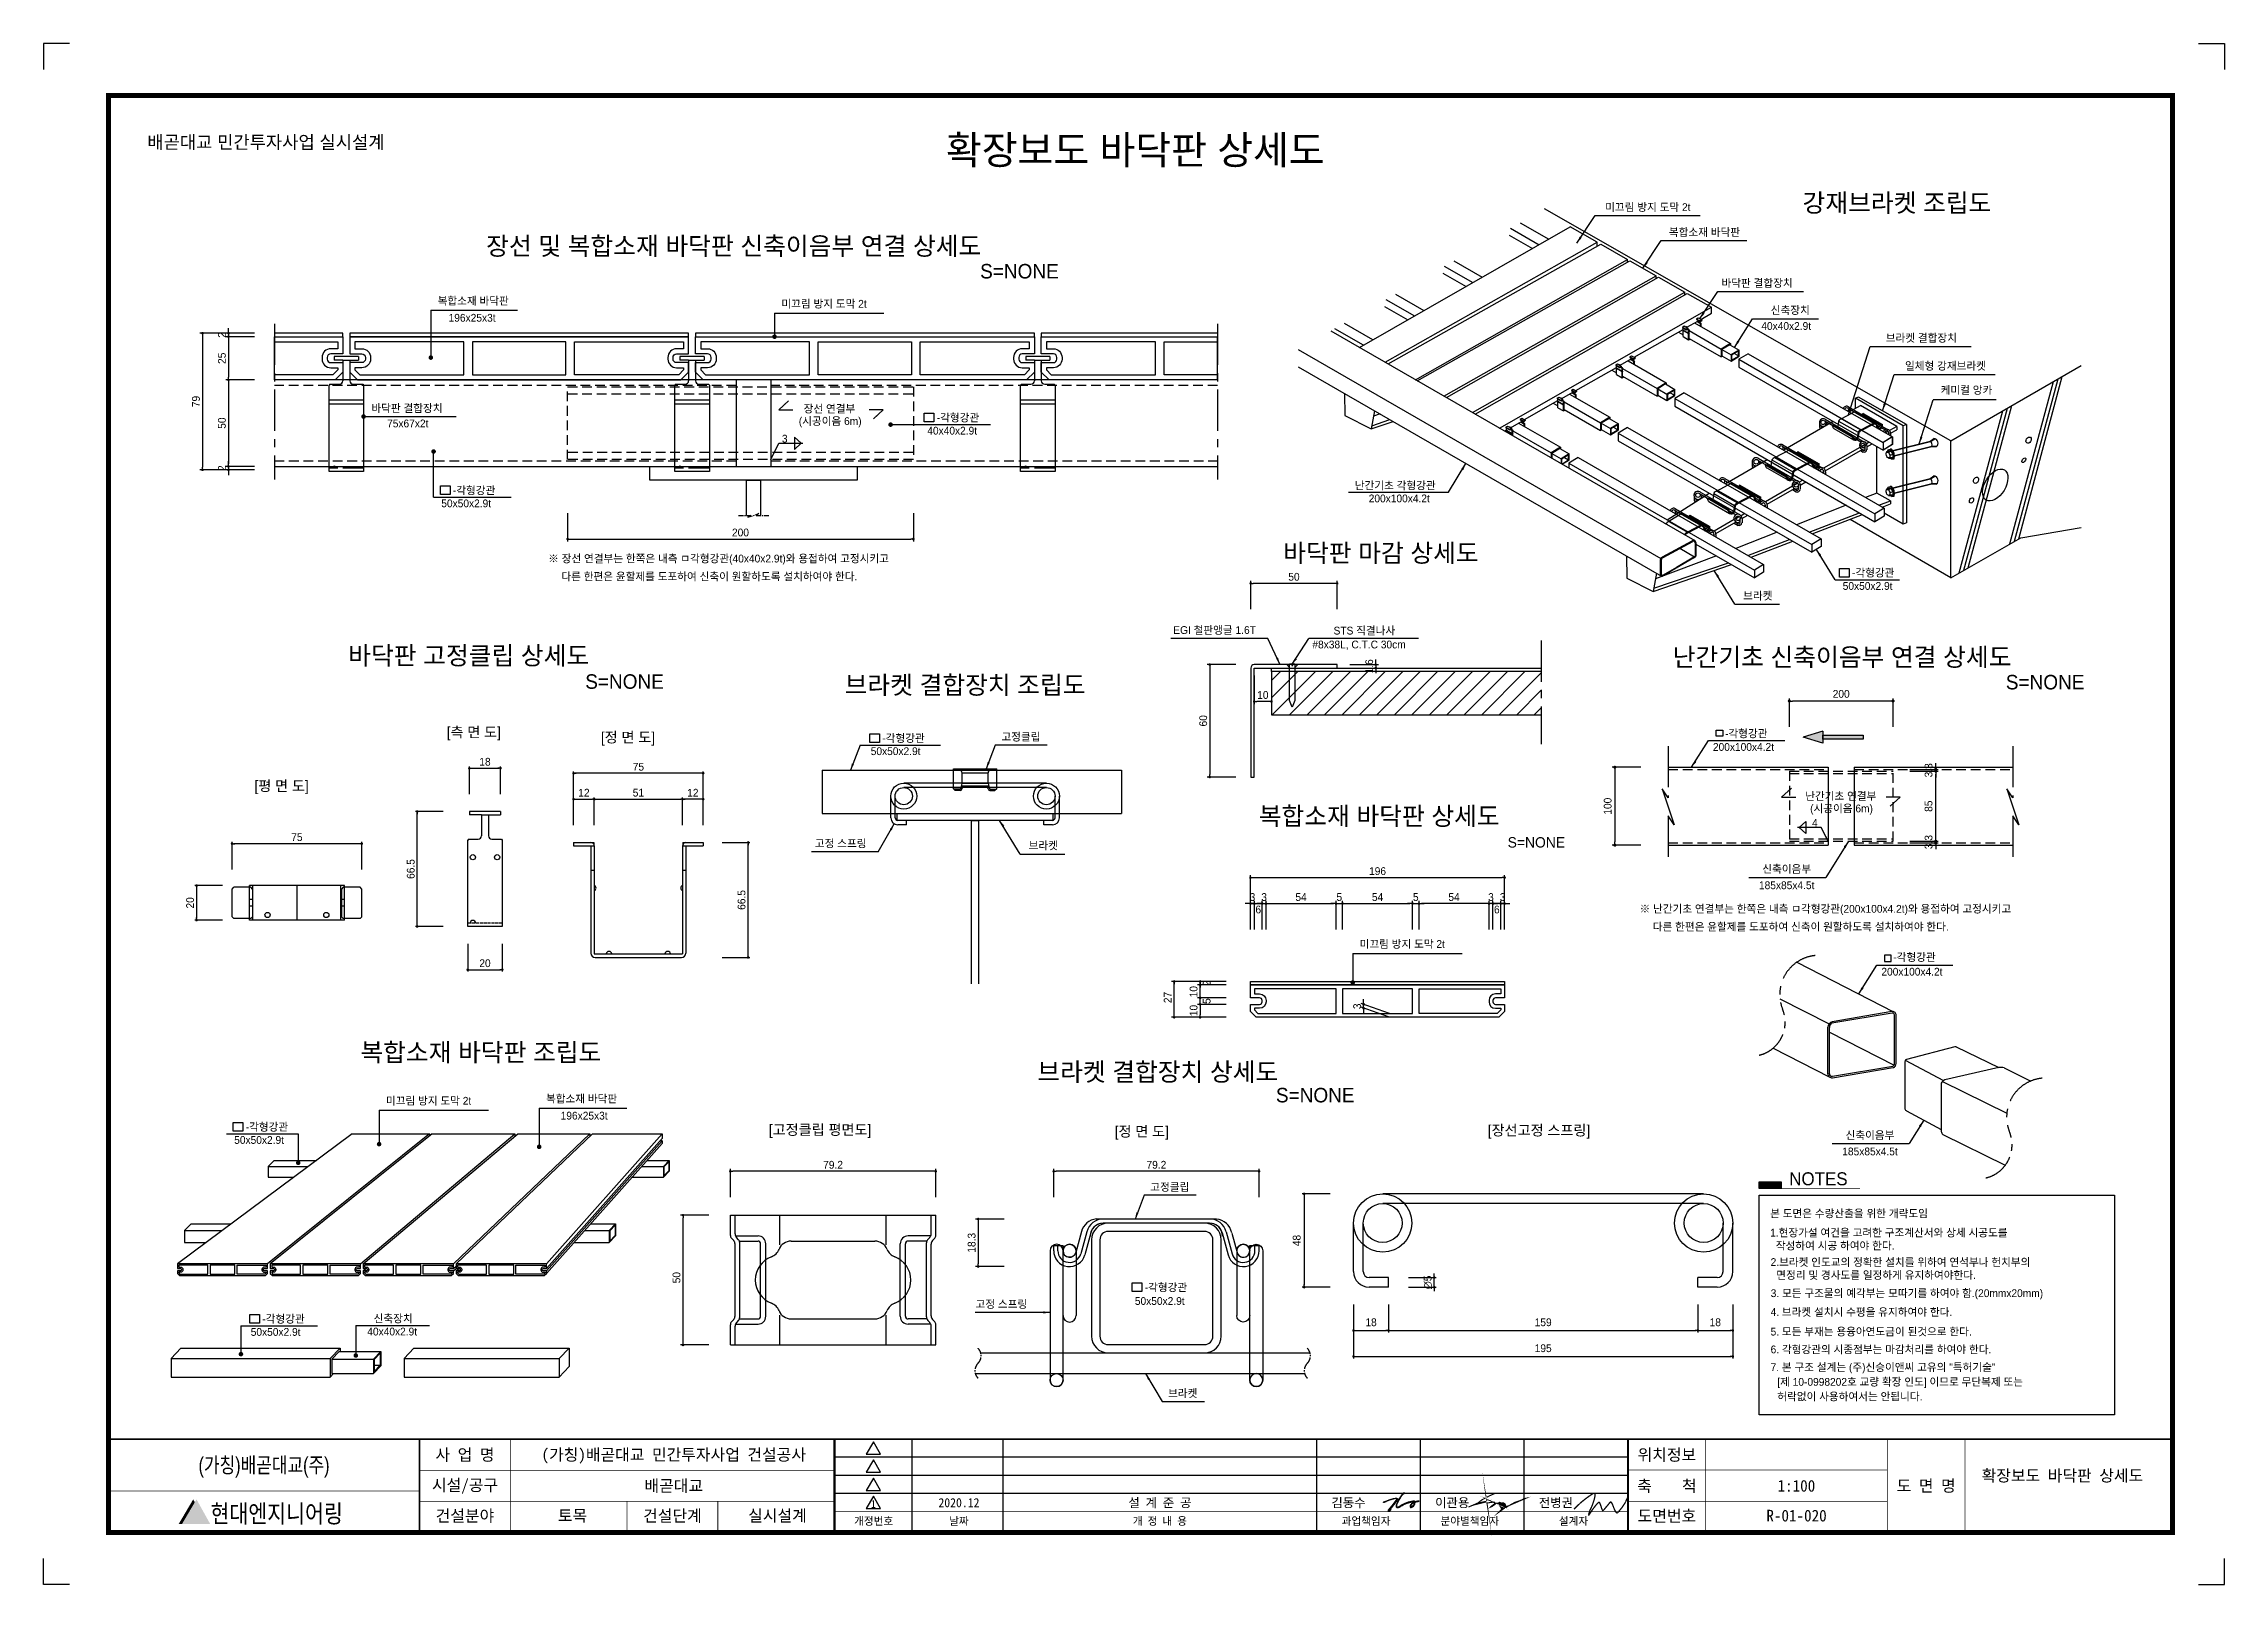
# Model space of a CAD drawing. Header units: millimetres. Extents: x 173610 to 224070, y -281283 to -269403.
# Drawn here: x 198840 to 207250, y -275343 to -269403 of the extents above; entities that cross this region are included whole.
import ezdxf
from ezdxf.enums import TextEntityAlignment as Align

# ---------------------------------------------------------------- set-up
doc = ezdxf.new("R2010")
doc.units = ezdxf.units.MM
for name, pattern in [('ACAD_ISO02W100', [15, 12, -3]), ('CENTER', [50.8, 31.75, -6.35, 6.35, -6.35]), ('CENTERX2', [4, 2.5, -0.5, 0.5, -0.5]), ('HIDDEN', [0.375, 0.25, -0.125])]:
    doc.linetypes.add(name, pattern=pattern)
for name, color, linetype in [('$.치수선-본선', 140, 'Continuous'), ('CA0021', 7, 'Continuous'), ('CEN01', 1, 'CENTER'), ('CENTER', 1, 'CENTER'), ('CS-DIML', 1, 'Continuous'), ('CX-BORD', 3, 'Continuous'), ('CX-BORD-LIN1', 4, 'Continuous'), ('CX-BORD-LIN2', 3, 'Continuous'), ('CX-BORD-TEX1', 7, 'Continuous'), ('CX-BORD-TEX2', 6, 'Continuous'), ('CX-BORD-TEX3', 4, 'Continuous'), ('CX-LGND', 3, 'Continuous'), ('CX-LGND-LINE', 4, 'Continuous'), ('CX-LGND-TEXT', 3, 'Continuous'), ('CX-MISC', 2, 'Continuous'), ('CZ-TEX1', 6, 'Continuous'), ('DIM01', 1, 'Continuous'), ('DIM1', 1, 'Continuous'), ('DIML', 1, 'Continuous'), ('LD', 1, 'Continuous'), ('S-254', 254, 'Continuous'), ('TEXT02', 6, 'Continuous'), ('난간기초', 4, 'Continuous'), ('싸인', 7, 'Continuous'), ('합성목재', 52, 'Continuous')]:
    doc.layers.add(name, color=color, linetype=linetype)
doc.layers.add('BM-BOX', color=7, linetype='Continuous', lineweight=13)
doc.styles.add('HYM', font='')
doc.styles.add('MLTMHTXT', font='Dotum_1.TTF')
doc.styles.add('TB_BTXT', font='H2GTRE_1.TTF')
doc.styles.add('TB_TEXT', font='')
doc.styles.add('TEXT', font='Dotum_1.TTF')
doc.styles.add('가는각진제목체', font='가는각진제목체.ttf')
doc.styles.add('돋움', font='Dotum_1.TTF')
doc.styles.get('HYM').set_extended_font_data('HY울릉도B')
doc.styles.get('TB_TEXT').set_extended_font_data('DotumChe')

msp = doc.modelspace()

# ---------------------------------------------------------------- texts
at = {"layer": '$.치수선-본선', "color": 140, "char_height": 30, "attachment_point": 5, "style": 'TEXT'}
for s, insert, rotation in [('\\A1;2', (199527.3249, -270526.1296), 90), ('\\A1;25', (199527.3023, -270616.1288), 90), ('\\A1;79', (199427.3067, -270782.7954), 90), ('\\A1;50', (199527.3023, -270866.1279), 90), ('\\A1;2', (199527.3249, -271039.4612), 90), ('\\A1;200', (201527.0536, -271287.8373), 359.9982765), ('\\A1;1.6', (203951.9561, -271803.7266), 90), ('\\A1;60', (203311.7599, -272013.7266), 90), ('\\A1;66.5', (200255.5266, -272585.1519), 90), ('\\A1;20', (199404.7114, -272715.6453), 90), ('\\A1;66.5', (201531.2961, -272704.3646), 90), ('\\A1;27', (203174.6383, -273080.479), 90), ('\\A1;10', (203274.6383, -273058.0943), 90), ('\\A1;2', (203325.0905, -273025.2061), 90), ('\\A1;10', (203274.6383, -273130.6045), 90), ('\\A1;5', (203325.0905, -273094.3494), 90), ('\\A1;3', (203905.2558, -273114.3494), 90), ('\\A1;18.3', (202418.6372, -274026.1531), 90), ('\\A1;48', (203672.2806, -274017.4312), 90), ('\\A1;50', (201280.3978, -274160.5507), 90), ('\\A1;∅5 ', (204178.1597, -274178.6812), 90)]:
    msp.add_mtext(s, dxfattribs=dict(at, insert=insert, rotation=rotation))
for s, insert in [('\\A1;50', (203661.5199, -271458.7406)), ('\\A1;10', (203541.5199, -271914.3623)), ('\\A1;18', (200541.7666, -272171.8186)), ('\\A1;75', (201133.3547, -272191.0109)), ('\\A1;12', (200923.3547, -272291.0313)), ('\\A1;51', (201133.3547, -272291.0109)), ('\\A1;12', (201343.3547, -272291.0313)), ('\\A1;75', (199816.4889, -272462.5264)), ('\\A1;196', (203983.8447, -272593.4117)), ('\\A1;3', (203501.3447, -272693.4117)), ('\\A1;6', (203523.8447, -272741.4542)), ('\\A1;3', (203546.3447, -272693.4117)), ('\\A1;54', (203688.8447, -272693.4117)), ('\\A1;5', (203836.3447, -272693.4117)), ('\\A1;54', (203983.8447, -272693.4117)), ('\\A1;5', (204131.3447, -272693.4117)), ('\\A1;54', (204278.8447, -272693.4117)), ('\\A1;3', (204421.3447, -272693.4117)), ('\\A1;6', (204443.8447, -272741.4542)), ('\\A1;3', (204466.3447, -272693.4117)), ('\\A1;20', (200541.7666, -272948.4649)), ('\\A1;79.2', (201884.0785, -273725.5202)), ('\\A1;79.2', (203131.0972, -273725.5202)), ('\\A1;18', (203958.8561, -274332.7939)), ('\\A1;159', (204622.6061, -274332.7939)), ('\\A1;18', (205286.3561, -274332.7939)), ('\\A1;195', (204622.6061, -274432.7939))]:
    msp.add_mtext(s, dxfattribs=dict(at, insert=insert))
at = {"layer": 'BM-BOX', "style": '돋움'}
for s, p in [('[측 면 도]', (200394.3661, -272077.3683)), ('[정 면 도]', (200988.7855, -272097.1702)), ('[평 면 도]', (199652.9944, -272284.413)), ('[고정클립 평면도]', (201636.4785, -273610.0953)), ('[정 면 도]', (202970.3619, -273616.7058)), ('[장선고정 스프링]', (204409.088, -273612.351))]:
    msp.add_text(s, height=40, dxfattribs=at).set_placement(p)
at = {"layer": 'BM-BOX', "style": '가는각진제목체'}
msp.add_text('S=NONE', height=40, dxfattribs=at).set_placement((204596.3491, -272502.3316), align=Align.CENTER)
at = {"layer": 'CX-LGND', "style": 'TB_BTXT'}
msp.add_text('NOTES', height=50, dxfattribs=at).set_placement((205571.356, -273804.3942))
at = {"layer": 'CX-LGND-TEXT', "char_height": 30, "attachment_point": 1, "style": '돋움'}
for s, insert in [('본 도면은 수량산출을 위한 개략도임', (205497.9785, -273898.1471)), ('1.현장가설 여건을 고려한 구조계산서와 상세 시공도를 \\P  작성하여 시공 하여야 한다.', (205497.9785, -273972.1562)), ('2.브라켓 인도교의 정확한 설치를 위하여 연석부나 헌치부의\\P  면정리 및 경사도를 일정하게 유지하여야한다.', (205499.7125, -274085.5926)), ('3. 모든 구조물의 예각부는 모따기를 하여야 함.(20mmx20mm)', (205500.0579, -274205.4587)), ('4. 브라켓 설치시 수평을 유지하여야 한다.', (205499.7125, -274278.011)), ('5. 모든 부재는 용융아연도금이 된것으로 한다. ', (205499.7125, -274353.6208)), ('6. 각형강관의 시종점부는 마감처리를 하여야 한다.  ', (205499.7125, -274422.2215)), ('7. 본 구조 설계는 (주)신승이앤씨 고유의 "특허기술" ', (205499.6403, -274490.683)), ('[제 10-0998202호 교량 확장 인도] 이므로 무단복제 또는', (205525.4454, -274547.2506)), ('허락없이 사용하여서는 안됩니다.', (205525.4454, -274603.8307))]:
    msp.add_mtext(s, dxfattribs=dict(at, insert=insert))
at = {"layer": 'CZ-TEX1', "style": 'TB_BTXT'}
for s, p in [('강재브라켓 조립도', (205986.9784, -270016.9453)), ('장선 및 복합소재 바닥판 신축이음부 연결 상세도', (201501.0271, -270183.148)), ('바닥판 마감 상세도', (203996.986, -271366.654))]:
    msp.add_text(s, height=70, dxfattribs=at).set_placement(p, align=Align.MIDDLE_CENTER)
for s, height, p in [('S=NONE', 56, (202602.8639, -270308.4401)), ('난간기초 신축이음부 연결 상세도', 70, (205775.3813, -271802.8268)), ('S=NONE', 56, (201080.0191, -271890.3344)), ('S=NONE', 56, (206558.4252, -271892.6939)), ('복합소재 바닥판 상세도', 70, (203990.2886, -272416.0775)), ('복합소재 바닥판 조립도', 70, (200525.8587, -273326.7115)), ('S=NONE', 56, (203743.6146, -273484.8469))]:
    msp.add_text(s, height=height, dxfattribs=at).set_placement(p, align=Align.CENTER)
for s, p in [('바닥판 고정클립 상세도', (200014.3531, -271797.0583)), ('브라켓 결합장치 조립도', (201928.6522, -271910.4901)), ('브라켓 결합장치 상세도', (202671.7025, -273402.0977))]:
    msp.add_text(s, height=70, dxfattribs=at).set_placement(p)
at = {"layer": 'DIM1', "color": 7, "insert": (205771.9166, -271910.0467), "char_height": 30, "attachment_point": 5, "style": '돋움'}
msp.add_mtext('\\A1;200', dxfattribs=at)
at = {"layer": 'DIM1', "color": 7, "char_height": 30, "attachment_point": 5, "rotation": 90, "style": '돋움'}
for s, insert in [('\\A1;3.3', (206108.9115, -272204.5169)), ('\\A1;100', (204871.4966, -272342.9169)), ('\\A1;85', (206108.9115, -272342.9169)), ('\\A1;3.3', (206108.9115, -272481.3169))]:
    msp.add_mtext(s, dxfattribs=dict(at, insert=insert))
at = {"layer": 'TEXT02', "color": 7, "style": '돋움'}
for s, rotation, p in [('미끄림 방지 도막 2t', 0.00494697, (205026.1913, -270048.3735)), ('복합소재 바닥판', 0.00494697, (205244.6645, -270144.8934)), ('신축장치', 0.00494697, (205575.5664, -270445.7192)), ('브라켓 결합장치', 0.00494697, (206081.036, -270552.6381)), ('일체형 강재브라켓', 0.00494697, (206173.9672, -270660.4725)), ('장선 연결부', 0.00494697, (201870.2398, -270825.5767)), ('케미컬 앙카', 0.00494697, (206255.0391, -270753.5534)), ('(시공이음 6m)', 0.00494697, (201873.0686, -270873.3417)), ('브라켓', 0.00494697, (205450.58, -271546.6657)), ('난간기초 연결부', 0.00494697, (205770.3418, -272318.9188)), ('(시공이음 6m)', 0.00494697, (205773.1706, -272366.6839)), ('브라켓', 0.00494697, (202694.7403, -272509.7202)), ('신축이음부', 0.00494697, (205561.7023, -272599.9691)), ('185x85x4.5t', 0.00494697, (205561.7023, -272662.8176)), ('185x85x4.5t', 0.00462125, (205882.9778, -273688.9698)), ('신축이음부', 0.00462125, (205882.9778, -273626.1214))]:
    msp.add_text(s, height=30, rotation=rotation, dxfattribs=at).set_placement(p, align=Align.CENTER)
for s, p in [('복합소재 바닥판', (200359.3369, -270394.6445)), ('196x25x3t', (200401.5202, -270459.9844)), ('미끄림 방지 도막 2t', (201684.7394, -270406.0425)), ('미끄림 방지 도막 2t', (203914.5844, -272874.2673)), ('미끄림 방지 도막 2t', (200159.7939, -273478.6535)), ('복합소재 바닥판', (200777.1015, -273470.6852)), ('196x25x3t', (200833.6048, -273536.0252))]:
    msp.add_text(s, height=30, rotation=0.00494697, dxfattribs=at).set_placement(p, align=Align.MIDDLE_LEFT)
for s, rotation, p in [('바닥판 결합장치', 0.00494697, (205310.2833, -270341.1117)), ('40x40x2.9t', 0.00494697, (205463.8457, -270506.6233)), ('바닥판 결합장치', 0.00494697, (200103.7526, -270823.6998)), ('75x67x2t', 0.00494697, (200164.3675, -270882.3531)), ('40x40x2.9t', 0.00494697, (202247.4649, -270910.2126)), ('-각형강관', 0.00494697, (202284.1785, -270860.0584)), ('3', 359.99505303, (201686.7876, -270941.027)), ('-각형강관', 0.00494697, (200417.8523, -271140.3261)), ('50x50x2.9t', 0.00494697, (200373.2884, -271190.4837)), ('-각형강관', 0.00494697, (205813.7406, -271458.0483)), ('50x50x2.9t', 0.00494697, (205777.7742, -271508.8761)), ('EGI 철판앵글 1.6T', 0.00494697, (203196.1457, -271678.9121)), ('#8x38L, C.T.C 30cm', 0.00494697, (203732.57, -271734.6345)), ('STS 직결나사', 0.00494697, (203814.2623, -271681.0308)), ('-각형강관', 0.00494697, (202073.9845, -272095.6819)), ('고정클립', 0.00494697, (202533.4962, -272090.6012)), ('50x50x2.9t', 0.00494697, (202029.4206, -272145.8395)), ('4', 0.00494697, (205659.5432, -272422.091)), ('고정 스프링', 0.00494697, (201814.0337, -272501.4036)), ('-각형강관', 0.00494697, (199619.183, -273594.4957)), ('50x50x2.9t', 0.00494697, (199574.6188, -273644.653)), ('고정 스프링', 0.00494697, (202433.6242, -274277.5662)), ('-각형강관', 0.00494697, (203086.0832, -274212.8327)), ('-각형강관', 0.00494697, (199682.9687, -274334.6289)), ('신축장치', 0.00494697, (200112.3689, -274333.2741)), ('50x50x2.9t', 0.00494697, (199638.4048, -274384.7864)), ('40x40x2.9t', 0.00494697, (200087.9174, -274383.4283))]:
    msp.add_text(s, height=30, rotation=rotation, dxfattribs=at).set_placement(p)
for s, p in [('고정클립', (203107.5013, -273826.145)), ('50x50x2.9t', (203047.98, -274265.5285)), ('브라켓', (203175.8867, -274621.2349))]:
    msp.add_text(s, height=30, dxfattribs=at).set_placement(p)
at = {"layer": 'TEXT02', "color": 7, "char_height": 30, "rotation": 0.00494697, "style": '돋움'}
for s, insert, attachment_point in [('난간기초 각형강관', (203896.1405, -271124.664), 7), ('200x100x4.2t', (203949.8177, -271171.8329), 7), ('※ 장선 연결부는 한쪽은 내측 ㅁ각형강관(40x40x2.9t)와 용접하여 고정시키고 ', (200785.6225, -271373.3569), 1), ('다른 한편은 윤할제를 도포하여 신축이 원할하도록 설치하여야 한다.', (200836.5078, -271442.3454), 1), ('-각형강관', (205324.0728, -272081.0313), 7), ('200x100x4.2t', (205277.2252, -272129.9453), 7), ('※ 난간기초 연결부는 한쪽은 내측 ㅁ각형강관(200x100x4.2t)와 용접하여 고정시키고 ', (204994.4572, -272723.6783), 1), ('다른 한편은 윤할제를 도포하여 신축이 원할하도록 설치하여야 한다.', (205045.3425, -272792.6668), 1)]:
    msp.add_mtext(s, dxfattribs=dict(at, insert=insert, attachment_point=attachment_point))
at = {"layer": 'TEXT02', "color": 7, "char_height": 30, "style": 'TEXT'}
for s, insert, attachment_point in [('200x100x4.2t', (205926.8672, -272996.4472), 7), ('-각형강관', (205972.9389, -272909.9729), 1)]:
    msp.add_mtext(s, dxfattribs=dict(at, insert=insert, attachment_point=attachment_point))

# ---------------------------------------------------------------- blocks, each defined once
blk = doc.blocks.new('이관용')
blk.add_hatch(color=256).paths.add_polyline_path([(-4.06, 4.57), (-4.31, 4.32), (-3.74, 4.72), (-3.75, 4.75), (-3.76, 4.78), (-3.77, 4.83), (-3.79, 4.89), (-3.86, 4.97), (-3.94, 5.02), (-4.1, 5), (-4.21, 5.06), (-4.33, 4.98), (-4.5, 5), (-4.52, 4.98), (-4.48, 4.96), (-4.46, 4.97), (-4.31, 4.92), (-4.19, 4.8)])
at = {"const_width": 0.08}
blk.add_lwpolyline([(-4.56, 5.69), (-4.92, 5.53), (-5.49, 5.23), (-5.79, 4.99), (-6.44, 4.72), (-5.77, 5.01), (-5.19, 5.12), (-5.53, 5), (-5.13, 5.1), (-5.11, 4.95), (-5.12, 5.01), (-4.6, 5.08), (-4.52, 5), (-4.88, 4.72), (-4.5, 5), (-4.33, 4.98), (-4.21, 5.06), (-4.1, 5), (-3.94, 5.02), (-3.86, 4.97), (-3.79, 4.89), (-3.77, 4.83), (-3.76, 4.78), (-3.75, 4.75), (-3.73, 4.7), (-3.51, 4.84), (-3.11, 5.06), (-2.92, 5.12), (-2.65, 5.22), (-2.5, 5.3), (-2.4, 5.33), (-2.35, 5.34), (-3.69, 4.76), (-4.31, 4.32), (-4.06, 4.57), (-4.19, 4.8), (-4.31, 4.92), (-4.46, 4.97), (-4.75, 4.76), (-4.85, 4.72), (-4.53, 5), (-4.62, 5.04), (-4.45, 4.95)], dxfattribs=at)
blk = doc.blocks.new('CXBLKA1')
at = {"layer": 'CX-BORD-TEX1', "true_color": 0xf0b400}
h = blk.add_hatch(color=40, dxfattribs=at)
h.dxf.hatch_style = 1
h.paths.add_polyline_path([(58.31, 31.65), (57.7, 32.75), (57.68, 32.75), (52.1, 23.29), (53.38, 23.29)])
at = {"layer": 'CX-BORD-TEX1', "true_color": 0x00b85c}
h = blk.add_hatch(color=112, dxfattribs=at)
h.dxf.hatch_style = 1
h.paths.add_polyline_path([(58.98, 32.75), (58.96, 32.75), (53.38, 23.29), (64.24, 23.29)])
at = {"layer": '싸인'}
h = blk.add_hatch(color=0, dxfattribs=at)
edge = h.paths.add_edge_path()
edge.add_line((524.59, 35.06), (524.72, 35.09))
edge.add_line((524.72, 35.09), (524.78, 35.12))
edge.add_line((524.78, 35.12), (524.78, 35.19))
edge.add_line((524.78, 35.19), (524.74, 35.26))
edge.add_line((524.74, 35.26), (524.68, 35.31))
edge.add_line((524.68, 35.31), (524.55, 35.29))
edge.add_line((524.55, 35.29), (524.4, 35.22))
edge.add_arc((533.45, 26.73), 12.41, 136.84379, 154.03631)
edge.add_arc((531.88, 27.5), 10.66, 154.03631, 163.49652)
edge.add_arc((522.7, 30.22), 1.09, 163.49652, 197.69747)
edge.add_arc((522.07, 30.02), 0.431, 197.69747, 270.37302)
edge.add_arc((522.06, 31.17), 1.58, 270.37302, 299.10629)
edge.add_arc((516.17, 41.76), 13.71, 299.10629, 304.44687)
edge.add_arc((526.06, 27.34), 3.78, 112.56023, 124.44687, ccw=False)
edge.add_arc((530.91, 15.65), 16.44, 99.78784, 112.56023, ccw=False)
edge.add_arc((528.37, 30.38), 1.49, 80.21216, 99.78784, ccw=False)
edge.add_arc((528.6, 31.68), 0.169, 23.22277, 80.21216, ccw=False)
edge.add_arc((528.5, 31.64), 0.277, -14.74731, 23.22277, ccw=False)
edge.add_arc((525.74, 32.37), 3.13, 323.64045, 345.25269, ccw=False)
edge.add_arc((526.4, 31.88), 2.31, 299.61077, 323.64045, ccw=False)
edge.add_arc((527.33, 30.24), 0.421, 254.63534, 299.61077, ccw=False)
edge.add_arc((527.25, 29.95), 0.118, 217.36488, 254.63534, ccw=False)
edge.add_arc((527.32, 29.99), 0.198, 190.57295, 217.36488, ccw=False)
edge.add_arc((527.37, 30.01), 0.254, 169.42705, 190.57295, ccw=False)
edge.add_arc((528.28, 29.84), 1.18, 158.04374, 169.42705, ccw=False)
edge.add_arc((528.21, 29.86), 1.11, 139.01364, 158.04374, ccw=False)
edge.add_arc((530.41, 27.95), 4.02, 127.64305, 139.01364, ccw=False)
edge.add_arc((530.17, 28.26), 3.63, 109.95336, 127.64305, ccw=False)
edge.add_arc((530.89, 26.3), 5.72, 101.49376, 109.95336, ccw=False)
edge.add_arc((528.49, 38.09), 6.32, 281.49376, 287.70733)
edge.add_line((530.41, 32.07), (529.85, 32.06))
edge.add_line((529.85, 32.06), (529.24, 31.96))
edge.add_arc((530.56, 27.44), 4.71, 106.23055, 130.19891)
edge.add_arc((528.7, 29.64), 1.82, 130.19891, 164.3507)
edge.add_arc((527.36, 30.01), 0.441, 164.3507, 228.17851)
edge.add_arc((527.3, 29.94), 0.34, 228.17851, 296.35829)
edge.add_arc((526.13, 32.28), 2.96, 296.35829, 315.15233)
edge.add_arc((526.52, 31.9), 2.41, 315.15233, 337.76634)
edge.add_arc((526.02, 32.1), 2.96, 337.76634, 349.73937)
edge.add_arc((528.54, 31.65), 0.394, 349.73937, 409.30271)
edge.add_line((528.8, 31.95), (528.73, 31.99))
edge.add_line((528.73, 31.99), (528.61, 32.03))
edge.add_line((528.61, 32.03), (528.35, 32.06))
edge.add_line((528.35, 32.06), (528.01, 32.04))
edge.add_line((528.01, 32.04), (527.5, 31.96))
edge.add_line((527.5, 31.96), (526.23, 31.63))
edge.add_line((526.23, 31.63), (524.95, 31.2))
edge.add_line((524.95, 31.2), (524.13, 30.83))
edge.add_line((524.13, 30.83), (523.9, 30.67))
edge.add_line((523.9, 30.67), (523.14, 30.13))
edge.add_line((523.14, 30.13), (522.67, 29.89))
edge.add_line((522.67, 29.89), (522.38, 29.78))
edge.add_line((522.38, 29.78), (522.1, 29.76))
edge.add_line((522.1, 29.76), (521.95, 29.8))
edge.add_line((521.95, 29.8), (521.84, 29.91))
edge.add_line((521.84, 29.91), (521.78, 30.04))
edge.add_line((521.78, 30.04), (521.77, 30.18))
edge.add_line((521.77, 30.18), (521.81, 30.49))
edge.add_line((521.81, 30.49), (521.99, 31.01))
edge.add_line((521.99, 31.01), (522.56, 32.24))
edge.add_line((522.56, 32.24), (523, 33.04))
edge.add_line((523, 33.04), (523.52, 33.89))
edge.add_line((523.52, 33.89), (523.87, 34.36))
edge.add_line((523.87, 34.36), (524.25, 34.77))
edge.add_line((524.25, 34.77), (524.48, 34.99))
edge.add_line((524.48, 34.99), (524.59, 35.06))
h.paths.add_polyline_path([(516.79, 31.77), (517.62, 32.09), (519.34, 32.7), (520.53, 33.07), (521.2, 33.22), (521.65, 33.23), (521.93, 33.17), (522.09, 33.06), (522.14, 32.89), (522.12, 32.7), (521.94, 32.4), (519.72, 29.53), (519.08, 28.74), (518.9, 28.47), (518.83, 28.35), (518.84, 28.31), (518.92, 28.32), (519.05, 28.43), (519.32, 28.63), (519.59, 28.83), (519.68, 28.91), (519.65, 28.83), (519.15, 28.3), (518.9, 28.14), (518.71, 28.15), (518.61, 28.23), (518.59, 28.32), (518.59, 28.42), (518.68, 28.62), (520, 30.24), (521.62, 32.28), (521.92, 32.73), (521.96, 32.86), (521.93, 32.97), (521.9, 33), (521.82, 33.05), (521.57, 33.07), (520.89, 32.99), (518.71, 32.32), (517.77, 31.93), (517.59, 31.84), (516.92, 31.59), (516.77, 31.54), (516.75, 31.6), (516.76, 31.67)])
blk.add_hatch(color=0, dxfattribs=at).paths.add_polyline_path([(528.89, 31.84, 0.008466), (528.74, 31.78, -0.04686), (528.75, 31.75, -0.130825), (528.77, 31.61, -0.011853), (528.93, 31.67, -0.000007), (528.93, 31.67, 0.110697)])
at = {"layer": 'CX-BORD-LIN1', "const_width": 2}
blk.add_lwpolyline([(821, 20), (25, 20), (25, 574), (821, 574)], close=True, dxfattribs=at)
at = {"layer": 'CX-BORD-LIN1'}
for points, const_width in [([(821, 56), (25, 56)], 0.6), ([(145, 20), (145, 56)], 0.6), ([(305, 20), (305, 56)], 0.8), ([(611, 20), (611, 56)], 0.8)]:
    blk.add_lwpolyline(points, dxfattribs=dict(at, const_width=const_width))
at = {"layer": 'CX-BORD-LIN2'}
for p, q in [((335, 20), (335, 56)), ((370, 20), (370, 56))]:
    blk.add_line(p, q, dxfattribs=at)
for points, const_width in [([(180, 20), (180, 56)], 0.3), ([(641, 20), (641, 56)], 0.3), ([(711, 20), (711, 56)], 0.3), ([(741, 20), (741, 56)], 0.3), ([(305, 44), (145, 44)], 0.3), ([(711, 44.11), (611, 44.11)], 0.3), ([(145, 36), (25, 36)], 0.3), ([(305, 32), (145, 32)], 0.3), ([(225, 20), (225, 32)], 0.3), ([(260, 20), (260, 32)], 0.3), ([(611, 28), (305, 28)], 0.2), ([(711, 32), (611, 32)], 0.3)]:
    blk.add_lwpolyline(points, dxfattribs=dict(at, const_width=const_width))
for points in [[(320, 55), (317.26, 50.25), (322.74, 50.25)], [(320, 48), (317.26, 43.25), (322.74, 43.25)], [(320, 41), (317.26, 36.25), (322.74, 36.25)], [(320, 34), (317.26, 29.25), (322.74, 29.25)]]:
    blk.add_lwpolyline(points, close=True, dxfattribs=at)
for points in [[(491, 20), (491, 56)], [(531, 20), (531, 56)], [(571, 20), (571, 56)], [(611, 49), (305, 49)], [(611, 42), (305, 42)], [(611, 35), (305, 35)]]:
    blk.add_lwpolyline(points, dxfattribs=at)
at = {"layer": 'CX-MISC'}
for points in [[(10, 594), (0, 594), (0, 594), (0, 594), (0, 594), (0, 594), (0, 584)], [(831, 594), (841, 594), (841, 594), (841, 594), (841, 594), (841, 594), (841, 584)], [(10, 0), (0, 0), (0, 0), (0, 0), (0, 0), (0, 0), (0, 10)], [(831, 0), (841, 0), (841, 0), (841, 0), (841, 0), (841, 0), (841, 10)]]:
    blk.add_lwpolyline(points, dxfattribs=at)
at = {"layer": '싸인', "color": 0}
blk.add_lwpolyline([(524.59, 35.06), (524.72, 35.09), (524.78, 35.12), (524.78, 35.19), (524.74, 35.26), (524.68, 35.31), (524.55, 35.29), (524.4, 35.22, 0.075158), (522.29, 32.16, 0.041301), (521.66, 30.52, 0.150348), (521.66, 29.89, 0.328182), (522.08, 29.59, 0.126034), (522.83, 29.79, 0.023307), (523.92, 30.46, -0.051912), (524.61, 30.83, -0.055788), (528.12, 31.85, -0.085623), (528.63, 31.85, -0.253918), (528.75, 31.75, -0.167208), (528.77, 31.57, -0.094582), (528.26, 30.51, -0.105235), (527.54, 29.87, -0.198801), (527.22, 29.83, -0.164072), (527.16, 29.87, -0.117437), (527.12, 29.96, -0.092529), (527.12, 30.05, -0.04971), (527.19, 30.28, -0.083226), (527.38, 30.59, -0.049654), (527.96, 31.13, -0.077339), (528.93, 31.67, -0.036929), (529.75, 31.9, 0.027118), (530.41, 32.07), (529.85, 32.06), (529.24, 31.96, 0.104965), (527.52, 31.03, 0.150128), (526.94, 30.13, 0.285933), (527.07, 29.68, 0.306589), (527.45, 29.63, 0.082189), (528.23, 30.2, 0.098994), (528.76, 30.98, 0.05229), (528.93, 31.58, 0.265908), (528.8, 31.95), (528.73, 31.99), (528.61, 32.03), (528.35, 32.06), (528.01, 32.04), (527.5, 31.96), (526.23, 31.63), (524.95, 31.2), (524.13, 30.83), (523.9, 30.67), (523.14, 30.13), (522.67, 29.89), (522.38, 29.78), (522.1, 29.76), (521.95, 29.8), (521.84, 29.91), (521.78, 30.04), (521.77, 30.18), (521.81, 30.49), (521.99, 31.01), (522.56, 32.24), (523, 33.04), (523.52, 33.89), (523.87, 34.36), (524.25, 34.77), (524.48, 34.99)], format="xyb", close=True, dxfattribs=at)
at = {"layer": '싸인', "color": 7, "const_width": 0.5}
blk.add_lwpolyline([(590.15, 28.97, -0.001222), (590.57, 29.38, -0.002396), (590.78, 29.59, -0.000047), (591.39, 30.2, -0.001249), (591.41, 30.22, -0.003642), (591.69, 30.49, -0.002929), (592.05, 30.83, -0.004201), (592.37, 31.12, -0.003974), (592.71, 31.42, -0.003044), (593.06, 31.72, -0.003288), (593.39, 31.99, -0.00217), (593.73, 32.27, -0.002118), (594.08, 32.55, -0.002511), (594.48, 32.87, -0.003367), (594.78, 33.1, -0.003104), (595.07, 33.32, -0.002209), (595.49, 33.62, -0.002071), (595.84, 33.88, -0.001963), (596.22, 34.14, -0.004046), (596.25, 34.17, -0.000216), (596.95, 34.64, -0.008711), (597.4, 34.93, -0.012416), (597.72, 35.12, -0.299431), (598.08, 35.1, -0.224991), (598.29, 34.69, -0.0301), (598.28, 34.27, -0.026926), (598.21, 33.81, -0.002463), (598.06, 33.06, -0.014645), (598.03, 32.94, -0.004668), (597.89, 32.45, -0.006261), (597.78, 32.08, -0.003108), (597.62, 31.6, -0.004205), (597.5, 31.24, -0.005377), (597.34, 30.79, -0.006352), (597.19, 30.41, -0.005623), (597.05, 30.08, -0.003873), (596.84, 29.6, -0.008912), (596.66, 29.21, 0.008235), (596.46, 28.79, 0.010242), (596.36, 28.57, 0.003996), (596.14, 27.99, 0.018836), (595.99, 27.56, 0.017711), (595.86, 27.09, 0.043861), (595.81, 26.73, 0.503619), (595.84, 26.71, 0.173064), (595.91, 26.75, 0.012889), (596.53, 27.63, 0.001693), (596.92, 28.23, -0.004494), (597.07, 28.45, -0.002612), (597.41, 28.94, -0.007962), (597.52, 29.1, -0.007984), (597.7, 29.33, 0.003942), (598.07, 29.81, 0.003853), (598.3, 30.12, -0.002957), (598.61, 30.52, -0.020823), (598.71, 30.65, -0.004858), (599.19, 31.16, -0.054612), (599.73, 31.63, -0.262579), (599.89, 31.64, -0.16069), (600.02, 31.53, -0.038285), (600.32, 30.87, -0.00155), (600.54, 30.27, -0.004177), (600.62, 30.04, -0.009482), (600.72, 29.72, 0.005877), (600.88, 29.2, 0.054353), (601.19, 28.53, 0.286911), (601.32, 28.46, 0.166367), (601.47, 28.52, 0.037504), (601.95, 29.03, 0.004261), (602.34, 29.51, -0.010039), (602.5, 29.72, -0.003223), (602.89, 30.17, 0.006606), (603.08, 30.39, 0.001539), (603.18, 30.5, -0.000311), (603.64, 31.07, -0.002293), (604.06, 31.58, -0.006673), (604.21, 31.75, -0.411232), (604.39, 31.77, -0.096205), (604.8, 31.25, -0.008046), (605.07, 30.7, -0.01802), (605.17, 30.45, -0.001739), (605.36, 29.96, 0.002502), (605.49, 29.62, 0.002525), (605.59, 29.36, 0.001157), (605.82, 28.8, 0.03087), (605.94, 28.55, 0.013636), (606.26, 28.02, 0.096719), (606.68, 27.58, 0.290424), (606.9, 27.56, 0.068819), (607.11, 27.72, 0.027541), (607.55, 28.21, 0.001226), (607.92, 28.68, -0.002791), (608.09, 28.89, -0.00565), (608.5, 29.38, 0.014655), (608.65, 29.58, 0.011494), (608.74, 29.69, 0.002187), (609.15, 30.31, 0.001647), (609.44, 30.74, 0.00238), (609.64, 31.05, 0.014226), (609.91, 31.5, 0.020747), (610.08, 31.82, 0.002195), (610.1, 31.87, 0.000148), (610.45, 32.63, 0.00161), (610.57, 32.91, 0.000878), (610.81, 33.44)], format="xyb", dxfattribs=at)
at = {"layer": '싸인', "color": 0}
blk.add_lwpolyline([(516.79, 31.77), (517.62, 32.09), (519.34, 32.7), (520.53, 33.07), (521.2, 33.22), (521.65, 33.23), (521.93, 33.17), (522.09, 33.06), (522.14, 32.89), (522.12, 32.7), (521.94, 32.4), (519.72, 29.53), (519.08, 28.74), (518.9, 28.47), (518.83, 28.35), (518.84, 28.31), (518.92, 28.32), (519.05, 28.43), (519.32, 28.63), (519.59, 28.83), (519.68, 28.91), (519.65, 28.83), (519.15, 28.3), (518.9, 28.14), (518.71, 28.15), (518.61, 28.23), (518.59, 28.32), (518.59, 28.42), (518.68, 28.62), (520, 30.24), (521.62, 32.28), (521.92, 32.73), (521.96, 32.86), (521.93, 32.97), (521.9, 33), (521.82, 33.05), (521.57, 33.07), (520.89, 32.99), (518.71, 32.32), (517.77, 31.93), (517.59, 31.84), (516.92, 31.59), (516.77, 31.54), (516.75, 31.6), (516.76, 31.67)], close=True, dxfattribs=at)
at = {"xscale": 5.384407746340116, "yscale": 5.384407746340116, "zscale": 5.384407746340116}
blk.add_blockref('이관용', (584.18, 4.4), dxfattribs=at)
at = {"layer": 'CX-BORD-TEX1', "color": 152, "style": 'HYM', "width": 0.83}
blk.add_text('현대엔지니어링', height=7, dxfattribs=at).set_placement((64.35, 23.77))
at = {"layer": 'CX-BORD-TEX1', "style": 'TB_BTXT'}
blk.add_attdef('UD_TITLE', text='', height=10, dxfattribs=at).set_placement((423, 553), align=Align.MIDDLE_CENTER)
at = {"layer": 'CX-BORD-TEX1', "style": 'MLTMHTXT', "width": 0.8, "flags": 4}
blk.add_attdef('EI_NAME', (69.69, 43.65), '', height=6, dxfattribs=at)
at = {"layer": 'CX-BORD-TEX1', "style": 'TB_BTXT', "flags": 4}
blk.add_attdef('CI_NAME', text='', height=5, dxfattribs=at).set_placement((85, 28), align=Align.MIDDLE_CENTER)
at = {"layer": 'CX-BORD-TEX2', "style": 'TB_BTXT'}
blk.add_attdef('PI_CNAME', text='', height=5, dxfattribs=at).set_placement((40, 552), align=Align.BOTTOM_LEFT)
blk.add_attdef('UD_SUBTITLE', text='', height=7, dxfattribs=at).set_placement((423, 538), align=Align.MIDDLE_CENTER)
at = {"layer": 'CX-BORD-TEX3', "style": 'TB_TEXT'}
for s, height, p in [('사 업 명', 4.5, (162.5, 50)), ('위치정보', 4.5, (626, 50)), ('시설/공구', 4.5, (162.5, 38)), ('축    척', 4.5, (626, 38)), ('건설분야', 4.5, (162.5, 26.5)), ('건설단계', 4.5, (242.5, 26.5)), ('개정번호', 3, (320.1, 24.5)), ('날짜', 3, (353, 24.5)), ('개 정 내 용', 3, (430.5, 24.5)), ('과업책임자', 3, (510, 24.5)), ('분야별책임자', 3, (550, 24.5)), ('설계자', 3, (590, 24.5)), ('도면번호', 4.5, (626, 26.5))]:
    blk.add_text(s, height=height, dxfattribs=at).set_placement(p, align=Align.MIDDLE)
blk.add_text('도 면 명', height=4.5, dxfattribs=at).set_placement((726, 38), align=Align.MIDDLE_CENTER)
at = {"layer": 'CX-BORD-TEX3', "style": 'TB_BTXT'}
blk.add_attdef('UD_CDNAME', text='', height=4, dxfattribs=at).set_placement((42, 544), align=Align.BOTTOM_LEFT)
at = {"layer": 'CX-BORD-TEX3', "style": 'TB_TEXT'}
for tag, height, p in [('PI_TITLE', 4.5, (243, 50)), ('DC_RNUM4', 3, (320, 52)), ('DC_RDATE4', 3.5, (353, 52.5)), ('DC_RAPP4', 3.5, (510, 52.5)), ('DC_RCHK4', 3.5, (550, 52.5)), ('DC_RDGN4', 3.5, (590, 52.5)), ('UD_CDIST', 4.5, (676, 50)), ('DC_RNUM3', 3, (320, 45)), ('DC_RDATE3', 3.5, (353, 45.4)), ('DC_RAPP3', 3.5, (510, 45.4)), ('DC_RCHK3', 3.5, (550, 45.4)), ('DC_RDGN3', 3.5, (590, 45.4)), ('FI_NAME', 4.5, (781, 44.87)), ('PI_CDNAME', 4.5, (243, 38)), ('DC_RNUM2', 3, (320, 38)), ('DC_RDATE2', 3.5, (353, 38.5)), ('DC_RAPP2', 3.5, (510, 38.5)), ('DC_RCHK2', 3.5, (550, 38.5)), ('DC_RDGN2', 3.5, (590, 38.5)), ('DA_HSCALE', 4.5, (658.5, 38)), ('DA_VSCALE', 4.5, (693, 38)), ('DI_TITLE', 4.5, (781, 37.87)), ('PA_CCLASS', 4.5, (204, 26.5)), ('PI_STAGE', 4.5, (283, 26.5)), ('DC_RNUM1', 3, (320, 31)), ('DC_RDATE1', 3.5, (353, 31.5)), ('DC_RAPP1', 3.5, (510, 31.5)), ('DC_RCHK1', 3.5, (550, 31.5)), ('DC_RDGN1', 3.5, (590, 31.5)), ('DI_DRWNO', 4.5, (676, 26.5)), ('DI_SUBTITLE', 3.5, (781, 30.87))]:
    blk.add_attdef(tag, text='', height=height, dxfattribs=at).set_placement(p, align=Align.MIDDLE_CENTER)
for tag, p in [('DC_RDES4', (377, 52.5)), ('DC_RDES3', (377, 45.4)), ('DC_RDES2', (377, 38.5)), ('DC_RDES1', (377, 31.5))]:
    blk.add_attdef(tag, text='', height=3.5, dxfattribs=at).set_placement(p, align=Align.MIDDLE_LEFT)
at = {"layer": 'CX-BORD-TEX3', "style": 'TB_TEXT', "flags": 1}
for tag, p in [('PI_ID', (24, 16)), ('PI_CCODE', (31, 16)), ('PA_DSDATE', (47, 16)), ('PA_DEDATE', (64, 16)), ('PA_CSDATE', (81, 16)), ('PA_CEDATE', (98, 16)), ('PA_CFDATE', (114, 16)), ('EI_ENAME', (132, 16)), ('EI_DEPT', (146, 16)), ('EI_PERSON', (158, 16)), ('EI_EMAIL', (174, 16)), ('CI_CATEG', (189, 16)), ('CI_ROLE', (204, 16)), ('CI_ONAME', (216, 16)), ('CI_ADDR', (232, 16)), ('CI_TEL', (246, 16)), ('CI_FAX', (257, 16)), ('CI_HPADDR', (270, 16)), ('CI_CODE', (287, 16)), ('CI_DEPT', (300, 16)), ('CI_PERSON', (312, 16)), ('CI_EMAIL', (329, 16)), ('CI_PROLE', (342, 16)), ('DI_MANCODE', (357, 16)), ('DI_CATEG', (377, 16)), ('DI_LDATE', (392, 16)), ('DI_PCLASS', (407, 16)), ('DI_MMCLASS', (424, 16)), ('DI_MSCLASS', (443, 16)), ('DI_ECLASS', (462, 16)), ('DI_FNAME', (478, 16)), ('DC_ONAME', (493, 16)), ('DC_NNAME', (510, 16)), ('FI_CODE', (529, 16)), ('FI_CLASS', (545, 16)), ('FI_ICODE1', (563, 16)), ('FI_ICODE2', (581, 16)), ('------------', (597, 16))]:
    blk.add_attdef(tag, p, '', height=2, dxfattribs=at)
blk = doc.blocks.new('_Dot')
at = {"layer": 'DIML', "color": 140, "linetype": 'Continuous'}
blk.add_line((0, 0), (-1, 0), dxfattribs=at)
at = {"layer": 'DIML', "color": 140, "linetype": 'Continuous', "const_width": 0.5}
blk.add_lwpolyline([(-0.25, 0, 1), (0.25, 0, 1)], format="xyb", close=True, dxfattribs=at)
blk = doc.blocks.new('고정클립')
for p, q in [((7, 66.5), (-7, 66.5)), ((-7, 66.5), (-7, 64.5)), ((-2, 64.5), (-7, 64.5)), ((-2, 64.5), (-2, 52.5)), ((2, 64.5), (2, 52.5)), ((2, 64.5), (7, 64.5)), ((7, 66.5), (7, 64.5)), ((-9.5, 50.5), (-10, 50)), ((-9.5, 50.5), (-4, 50.5)), ((4, 50.5), (9.5, 50.5)), ((9.5, 50.5), (10, 50)), ((-10, 0), (-10, 50)), ((10, 41.3), (-10, 41.3)), ((10, 38.9), (-10, 38.9)), ((10, 50), (10, 0)), ((10, 0), (-10, 0))]:
    blk.add_line(p, q)
at = {"ltscale": 0.5}
blk.add_line((-2, 64.5), (2, 64.5), dxfattribs=at)
at = {"linetype": 'ACAD_ISO02W100'}
blk.add_line((10, 2), (-10, 2), dxfattribs=at)
for centre, radius, start, end in [((-4, 52.5), 2, 270, 0), ((4, 52.5), 2, 180, 270), ((-7, 1.4), 1.63, 22.6199, 157.3801)]:
    blk.add_arc(centre, radius, start, end)
blk = doc.blocks.new('스프링1')
at = {"color": 8}
for p, q in [((-2.5, -2.5), (-2.5, -52.36)), ((2.5, -52.36), (2.5, -2.5)), ((7.5, -2.5), (7.5, -27.5))]:
    blk.add_line(p, q, dxfattribs=at)
for centre in [(5, -2.5), (0, -52.36)]:
    blk.add_circle(centre, 2.5, dxfattribs=at)
for centre, start, end in [((5, -2.5), 0, 180), ((0, -2.5), 0, 180), ((5, -27.5), 180, 0), ((0, -52.36), 180, 0)]:
    blk.add_arc(centre, 2.5, start, end, dxfattribs=at)
blk = doc.blocks.new('스프링')
at = {"ltscale": 0.5}
for p, q in [((82.5, 0), (-82.5, 0)), ((-97.5, -40), (-97.5, -15)), ((-92.5, -40), (-92.5, -15)), ((82.5, -5), (-82.5, -5)), ((92.5, -40), (92.5, -15)), ((97.5, -40), (97.5, -15)), ((-79.5, -43), (-89.5, -43)), ((-79.5, -48), (-89.5, -48)), ((-79.5, -48), (-79.5, -43)), ((89.5, -43), (79.5, -43)), ((79.5, -48), (79.5, -43)), ((89.5, -48), (79.5, -48))]:
    blk.add_line(p, q, dxfattribs=at)
for centre, radius in [((-82.5, -15), 15), ((82.5, -15), 15), ((-82.5, -15), 10), ((82.5, -15), 10)]:
    blk.add_circle(centre, radius)
for centre, radius, start, end in [((-89.5, -40), 8, 180, 270), ((-89.5, -40), 3, 180, 270), ((89.5, -40), 8, 270, 0), ((89.5, -40), 3, 270, 0)]:
    blk.add_arc(centre, radius, start, end, dxfattribs=at)
blk = doc.blocks.new('장선고정')
for p, q in [((-25, -23.2), (-25, 0)), ((-25, 0), (25, 0)), ((25, -23.2), (25, 0)), ((-25, -1.6), (25, -1.6)), ((-25, -23.2), (-23, -25.2)), ((-17.5, -23.6), (-24.5, -23.6)), ((-17, -25.2), (-23, -25.2)), ((15.7, -20), (-15.7, -20)), ((-15, -17.1), (-15, -4.6)), ((-15, -4.6), (15, -4.6)), ((15, -17.1), (-15, -17.1)), ((14.5, -21.6), (-14.5, -21.6)), ((15, -17.1), (15, -4.6)), ((17, -25.2), (23, -25.2)), ((17.5, -23.6), (24.5, -23.6)), ((25, -23.2), (23, -25.2))]:
    blk.add_line(p, q)
for points in [[(-4, 0), (-4, -1.6)], [(4, 0), (4, -1.6)]]:
    blk.add_lwpolyline(points)
for centre, radius, start, end in [((-19.9, -20.4), 4.06, 307.0901, 324.5092), ((-19.3, -5.3), 4.37, 9.3102, 58.07), ((-19.9, -20.5), 5.56, 301.5456, 348.2817), ((-46.7, -11.1), 32.2, 338.8827, 349.2859), ((19.9, -20.5), 5.56, 191.7183, 238.4544), ((19.3, -5.3), 4.37, 121.93, 170.6898), ((46.7, -11.1), 32.2, 190.7141, 201.1173), ((19.9, -20.4), 4.06, 215.4908, 232.9099)]:
    blk.add_arc(centre, radius, start, end)
blk = doc.blocks.new('dghh')
for p, q in [((-33.6, 13.4), (-10.7, 0.2)), ((-24.1, 13.7), (-12.9, 7.2)), ((-20.3, 19.7), (1.2, 7.3)), ((-20, 20.6), (3, 7.3)), ((-16.5, 17.7), (-5.3, 11.2)), ((-15.1, 17.5), (-4.1, 11)), ((-11.6, 16.8), (-12, 16.5)), ((-12, 16.5), (-0.7, 10)), ((-12, 16.3), (-12, 16.5)), ((-11.6, 16.8), (-0.3, 10.3)), ((-36.8, 11.3), (-36.8, 8.9)), ((-35.9, 9.7), (-35.9, 9)), ((-33.8, 12.5), (-12.5, 0.2)), ((-29.2, 9.7), (-28.8, 10)), ((-29.2, 9.4), (-29.2, 9.7)), ((-29.2, 9.7), (-17.9, 3.2)), ((-28.8, 10), (-17.5, 3.5)), ((-28.5, 8), (-17.1, 1.5)), ((-25.8, 12.3), (-14.5, 5.9)), ((-17.9, 3.2), (-17.5, 3.5)), ((-17.9, 2.9), (-17.9, 3.2)), ((-17.5, 2.9), (-17.5, 3.5)), ((-0.3, 10.3), (-0.7, 10)), ((-0.7, 9.5), (-0.7, 10)), ((-0.3, 9.5), (-0.3, 10.3)), ((5.3, 3.3), (0, 0)), ((0, 0), (0, -4.5)), ((3.4, 4.4), (3.4, 5.2)), ((4.3, 5.2), (4.3, 3.8)), ((5.3, 3.3), (5.3, -1.2)), ((-75.8, -11.5), (-75.8, -14)), ((-72.5, -10.2), (-51.3, -22.4)), ((-72.3, -9.2), (-49.4, -22.4)), ((-64.3, -10.1), (-52.3, -17)), ((-62.6, -8.7), (-50.6, -15.6)), ((-58.2, -2.4), (-36.7, -14.8)), ((-58, -1.4), (-34.8, -14.8)), ((-54.4, -4.4), (-42.4, -11.3)), ((-53, -4.6), (-41.2, -11.6)), ((-49.2, -5.4), (-49.7, -5.7)), ((-49.7, -5.7), (-37.6, -12.6)), ((-49.7, -5.9), (-49.7, -5.7)), ((-49.2, -5.4), (-37.1, -12.3)), ((-37.1, -12.3), (-37.6, -12.6)), ((-37.6, -13.2), (-37.6, -12.6)), ((-37.1, -13.2), (-37.1, -12.3)), ((-13.1, -4.7), (-11.6, -5.6)), ((-12.3, -4.2), (-11.5, -4.7)), ((-10.4, -4.1), (-10.4, -1.9)), ((-9.4, -1.9), (-9.4, -4.2)), ((5.3, -1.2), (0, -4.5)), ((-91.9, -21.8), (-70.4, -34.1)), ((-91.6, -20.8), (-68.4, -34.1)), ((-88.1, -23.8), (-76.1, -30.7)), ((-86.6, -23.9), (-74.9, -31)), ((-82.8, -24.7), (-83.3, -25)), ((-83.3, -25), (-71.3, -31.9)), ((-83.3, -25.2), (-83.3, -25)), ((-82.8, -24.7), (-70.8, -31.6)), ((-74.8, -13.2), (-74.8, -13.9)), ((-68, -12.9), (-67.5, -12.7)), ((-68, -13.3), (-68, -12.9)), ((-68, -12.9), (-56, -19.9)), ((-67.5, -12.7), (-55.5, -19.6)), ((-67.2, -14.7), (-55.1, -21.7)), ((-56, -19.9), (-55.5, -19.6)), ((-56, -20.2), (-56, -19.9)), ((-55.5, -20.2), (-55.5, -19.6)), ((-49, -27.1), (-49, -24.7)), ((-48, -24.7), (-48, -27.1)), ((-34.4, -18), (-34.4, -17.1)), ((-33.4, -17.1), (-33.4, -18.5)), ((-109.4, -30.8), (-109.4, -33.4)), ((-108.4, -32.5), (-108.4, -33.2)), ((-106.2, -29.5), (-85, -41.8)), ((-106, -28.6), (-83, -41.7)), ((-101.7, -32.3), (-101.2, -32)), ((-101.7, -32.6), (-101.7, -32.3)), ((-101.7, -32.3), (-89.6, -39.2)), ((-101.2, -32), (-89.1, -38.9)), ((-100.9, -34.1), (-88.8, -41.1)), ((-98, -29.5), (-86, -36.4)), ((-96.2, -28.1), (-84.3, -35)), ((-70.8, -31.6), (-71.3, -31.9)), ((-71.3, -32.5), (-71.3, -31.9)), ((-70.8, -32.5), (-70.8, -31.6)), ((-68.1, -37.3), (-68.1, -36.4)), ((-67.1, -36.4), (-67.1, -37.9)), ((-52.5, -27.3), (-50.3, -28.6)), ((-51.7, -26.8), (-50.2, -27.7)), ((-123.9, -45.8), (-113.1, -51.9)), ((-120.4, -39.3), (-99.9, -51.1)), ((-120.1, -38.4), (-98.1, -51.1)), ((-116.8, -41.3), (-105.4, -47.8)), ((-115.4, -41.4), (-104.2, -48.1)), ((-111.8, -42.1), (-112.2, -42.4)), ((-112.2, -42.4), (-100.8, -49)), ((-112.2, -42.6), (-112.2, -42.4)), ((-111.8, -42.1), (-100.3, -48.7)), ((-100.3, -48.7), (-100.8, -49)), ((-100.8, -49.6), (-100.8, -49)), ((-100.3, -49.6), (-100.3, -48.7)), ((-89.6, -39.2), (-89.1, -38.9)), ((-89.6, -39.5), (-89.6, -39.2)), ((-89.1, -39.5), (-89.1, -38.9)), ((-86.2, -46.7), (-83.9, -48)), ((-85.3, -46.2), (-83.9, -47)), ((-82.7, -46.4), (-82.7, -44)), ((-81.6, -44.1), (-81.6, -46.5)), ((-97.7, -54.1), (-97.7, -53.3)), ((-96.8, -53.3), (-96.8, -54.6))]:
    blk.add_line(p, q)
at = {"ltscale": 0.5}
for p, q in [((-16.5, 17.7), (-24.1, 13.7)), ((-25.8, 12.3), (-26.3, 9.1)), ((-14.5, 5.9), (-15.1, 2.6)), ((-14.1, 5.6), (-14.6, 2.5)), ((-5.3, 10.6), (-12.9, 6.6)), ((-5.3, 11.2), (-12.8, 7.2)), ((-4.1, 10.3), (-3.7, 9)), ((-3.6, 10.4), (-3.1, 9.2)), ((-64.3, -10.1), (-64.9, -13.6)), ((-54.4, -4.4), (-62.5, -8.7)), ((-42.4, -11.9), (-50.6, -16.2)), ((-42.4, -11.3), (-50.5, -15.6)), ((-41.2, -12.3), (-40.7, -13.7)), ((-40.6, -12.2), (-40.1, -13.5)), ((-88.1, -23.8), (-96.2, -28.1)), ((-52.3, -17), (-53, -20.5)), ((-51.9, -17.3), (-52.4, -20.7)), ((-98, -29.5), (-98.6, -32.9)), ((-86, -36.4), (-86.6, -39.8)), ((-85.5, -36.7), (-86, -40)), ((-76.1, -30.7), (-84.2, -35)), ((-76.1, -31.3), (-84.2, -35.6)), ((-74.8, -31.7), (-74.4, -33)), ((-74.3, -31.5), (-73.8, -32.8)), ((-116.8, -41.3), (-123.9, -45.7)), ((-105.4, -47.8), (-113.1, -51.9)), ((-105.4, -48.4), (-113.1, -52.4)), ((-104.2, -48.8), (-103.7, -50)), ((-103.6, -48.6), (-103.2, -49.9))]:
    blk.add_line(p, q, dxfattribs=at)
for centre, radius in [((-34.7, 11.6), 1.25), ((-73.4, -11.2), 1.33), ((-11.6, -1.7), 1.25), ((-50.3, -24.5), 1.33), ((-107.1, -30.5), 1.33), ((-84, -43.9), 1.33)]:
    blk.add_circle(centre, radius)
for centre, radius, start, end in [((-34.7, 11.5), 2.18, 59.7332, 185.1357), ((-34.7, 11.5), 2.18, 59.7332, 5.5765), ((-21.1, 18.7), 2.18, 59.7332, 155.124), ((-21.1, 18.8), 1.25, 318.823, 161.2849), ((-21.1, 18.7), 2.18, 338.4427, 5.5765), ((-34.3, 9.6), 2.61, 195.155, 219.3772), ((-34.3, 9.6), 1.68, 199.2089, 224.6639), ((-27.5, 9.4), 1.71, 180, 234.8949), ((-27.6, 9.4), 1.26, 324.8996, 345), ((-16.2, 2.9), 1.71, 180, 345), ((-16.3, 2.9), 1.21, 180.6968, 345.0049), ((-11.6, -1.7), 2.18, 355.6504, 304.5624), ((2.1, 5.4), 2.18, 355.6504, 155.87), ((2.1, 5.4), 1.25, 319.837, 160.2709), ((-73.5, -11.2), 2.33, 59.7332, 185.1357), ((-73.5, -11.2), 2.33, 59.7332, 269.2105), ((-73.5, -11.2), 2.33, 330.9618, 5.5765), ((-59.1, -3.5), 2.33, 59.7332, 155.124), ((-59.1, -3.4), 1.33, 318.823, 161.2849), ((-59.1, -3.5), 2.33, 347.8712, 5.5765), ((-11, -4), 1.61, 250.3594, 355.1548), ((-11.1, -4), 0.774, 239.2709, 351.4692), ((-92.8, -22.8), 2.33, 59.7332, 155.124), ((-92.8, -22.7), 1.33, 318.823, 161.2849), ((-92.8, -22.8), 2.33, 343.166, 5.5765), ((-73.1, -13.3), 2.79, 195.155, 211.1782), ((-73.1, -13.3), 1.79, 199.2089, 211.7887), ((-66.2, -13.3), 1.83, 180, 234.8949), ((-66.3, -13.3), 1.35, 324.8996, 345), ((-54.1, -20.2), 1.83, 180, 345), ((-54.2, -20.2), 1.29, 180.6968, 345.0049), ((-50.3, -24.5), 2.33, 355.6504, 304.5624), ((-35.7, -16.9), 2.33, 355.6504, 155.87), ((-35.7, -16.9), 1.33, 319.837, 160.2709), ((-107.1, -30.6), 2.33, 59.7332, 185.1357), ((-107.1, -30.6), 2.33, 59.7332, 5.5765), ((-106.7, -32.6), 2.79, 195.155, 222.3049), ((-106.7, -32.6), 1.79, 199.2089, 227.9196), ((-99.8, -32.6), 1.83, 180, 234.8949), ((-99.9, -32.6), 1.35, 324.8996, 345), ((-69.4, -36.3), 2.33, 355.6504, 155.87), ((-69.4, -36.3), 1.33, 319.837, 160.2709), ((-49.7, -27), 1.72, 250.3594, 355.1548), ((-49.8, -27), 0.827, 239.2709, 351.4692), ((-121.2, -40.3), 2.22, 59.7332, 155.124), ((-121.2, -40.3), 1.27, 318.823, 161.2849), ((-121.2, -40.3), 2.22, 339.7567, 5.5765), ((-87.8, -39.5), 1.83, 180, 345), ((-87.9, -39.5), 1.29, 180.6968, 345.0049), ((-84, -43.9), 2.33, 355.6504, 304.5624), ((-83.5, -46.3), 0.827, 239.2709, 351.4692), ((-83.4, -46.3), 1.72, 250.3594, 355.1548), ((-99, -53.1), 2.22, 355.6504, 155.87), ((-99, -53.1), 1.27, 319.837, 160.2709)]:
    blk.add_arc(centre, radius, start, end)
at = {"linetype": 'ByBlock', "ltscale": 0.5}
for centre, radius, start, end in [((-22.9, 10.5), 3.39, 109.8696, 146.768), ((-11.7, 4), 3.39, 109.8696, 146.768), ((-11.7, 4), 2.86, 114.1468, 146.768), ((-5, 9.6), 1.09, 38.2166, 106.0951), ((-61.3, -12.1), 3.62, 109.8696, 146.768), ((-42.1, -13.1), 1.17, 38.2166, 106.0951), ((-49.3, -19), 3.62, 109.8696, 146.768), ((-49.3, -19), 3.06, 114.1468, 146.768), ((-95, -31.5), 3.62, 109.8696, 146.768), ((-83, -38.4), 3.62, 109.8696, 146.768), ((-83, -38.4), 3.06, 114.1468, 146.768), ((-75.8, -32.4), 1.17, 38.2166, 106.0951), ((-122.7, -49), 3.44, 109.8696, 147.7018), ((-105, -49.4), 1.11, 38.2166, 106.0951), ((-111.9, -55.1), 3.44, 109.8696, 150.4162), ((-111.9, -55.1), 2.9, 114.1468, 150.4826)]:
    blk.add_arc(centre, radius, start, end, dxfattribs=at)
at = {"ltscale": 0.5}
for centre, radius, start, end in [((-15.9, 16.7), 1.16, 47.836, 119.1142), ((-13.3, 16.3), 1.26, 331.6573, 0), ((-5.1, 9.4), 1.84, 34.3109, 95.9437), ((-2, 9.5), 1.71, 195, 0), ((-2, 9.5), 1.21, 196.645, 357.6533), ((-53.8, -5.5), 1.24, 47.836, 119.1142), ((-51, -5.9), 1.35, 331.6573, 0), ((-42.2, -13.3), 1.96, 34.3109, 95.9437), ((-87.5, -24.9), 1.24, 47.836, 119.1142), ((-84.7, -25.2), 1.35, 331.6573, 0), ((-39, -13.2), 1.83, 195, 0), ((-38.9, -13.1), 1.3, 196.645, 357.6533), ((-75.9, -32.6), 1.96, 34.3109, 95.9437), ((-72.6, -32.5), 1.83, 195, 0), ((-72.6, -32.5), 1.3, 196.645, 357.6533), ((-116.2, -42.3), 1.18, 47.836, 119.1142), ((-113.5, -42.6), 1.28, 331.6573, 0), ((-105.2, -49.7), 1.86, 34.3109, 95.9437), ((-102.1, -49.6), 1.74, 195, 0), ((-102, -49.5), 1.23, 196.645, 357.6533)]:
    blk.add_arc(centre, radius, start, end, dxfattribs=at)

# ---------------------------------------------------------------- hatches: boundary and pattern name
h = msp.add_hatch()
h.set_pattern_fill('ANSI31', color=25, scale=15, style=0)
h.set_pattern_definition([(45, (-215148.155, -481790.48), (-33.6759605, 33.6759605), [])])
h.paths.add_polyline_path([(203574.8532, -271823.7266), (203574.8532, -271990.3933), (204614.7774, -271990.3933), (204614.7774, -271823.7266)])
at = {"layer": 'CX-LGND-LINE'}
msp.add_hatch(color=7, dxfattribs=at).paths.add_polyline_path([(205540.3838, -273817.0869), (205540.3838, -273791.7015), (205455.3117, -273791.7015), (205455.3117, -273817.0869)])
at = {"layer": 'S-254'}
h = msp.add_hatch(color=256, dxfattribs=at)
h.paths.add_polyline_path([(205701.5367, -272053.9057), (205625.0057, -272076.9694), (205701.5367, -272100.0332)])
h.paths.add_polyline_path([(205856.9317, -272069.5299), (205701.5367, -272069.5299), (205701.5367, -272084.4089), (205856.9317, -272084.4089)])

# ---------------------------------------------------------------- linework, layer by layer
at = {"layer": '$.치수선-본선', "color": 140}
for p, q in [((199552.3249, -270519.463), (199442.327, -270519.463)), ((199452.327, -270529.463), (199452.327, -271036.1279)), ((199652.3226, -270532.7963), (199542.3226, -270532.7963)), ((199652.3228, -270519.463), (199542.3249, -270519.463)), ((199652.3226, -270532.7963), (199542.3249, -270532.7963)), ((199552.3226, -270542.7963), (199552.3226, -270689.4612)), ((199552.3249, -270509.463), (199552.3249, -270499.463)), ((199552.3249, -270519.463), (199552.3249, -270532.7963)), ((199552.3249, -270542.7963), (199552.3249, -270552.7963)), ((199652.3204, -270699.4612), (199542.3226, -270699.4612)), ((199652.3226, -270699.4612), (199542.3226, -270699.4612)), ((199552.3226, -270709.4612), (199552.3226, -271022.7946)), ((199552.3177, -271046.1279), (199442.327, -271046.1279)), ((199652.3204, -271032.7946), (199542.3226, -271032.7946)), ((199652.3228, -271032.7946), (199542.3249, -271032.7946)), ((199652.3226, -271046.1279), (199542.3249, -271046.1279)), ((199552.3249, -271022.7946), (199552.3249, -271012.7946)), ((199552.3249, -271032.7946), (199552.3249, -271046.1279)), ((199552.3249, -271056.1279), (199552.3249, -271066.1279)), ((200860.3892, -271212.8376), (200860.3858, -271322.8376)), ((202193.7225, -271212.8777), (202193.7192, -271322.8777)), ((200870.3861, -271312.8379), (202183.7195, -271312.8774)), ((203494.8532, -271583.7609), (203494.8532, -271473.7609)), ((203828.1866, -271583.7609), (203828.1866, -271473.7609)), ((203818.1866, -271483.7609), (203504.8532, -271483.7609)), ((203436.7802, -271797.06), (203326.7802, -271797.06)), ((203336.7802, -271807.06), (203336.7802, -272220.3933)), ((203876.9765, -271797.06), (203986.9765, -271797.06)), ((203876.9765, -271810.3933), (203986.9765, -271810.3933)), ((203976.9765, -271787.06), (203976.9765, -271777.06)), ((203976.9765, -271797.06), (203976.9765, -271810.3933)), ((203508.1866, -271839.3827), (203508.1866, -271949.3827)), ((203574.8532, -271839.3827), (203574.8532, -271949.3827)), ((203976.9765, -271820.3933), (203976.9765, -271830.3933)), ((203564.8532, -271939.3827), (203518.1866, -271939.3827)), ((200481.7666, -272296.8186), (200481.7666, -272190.1519)), ((200488.4333, -272196.8186), (200595.0999, -272196.8186)), ((200601.7666, -272296.8186), (200601.7666, -272190.1519)), ((200883.3547, -272316.0313), (200883.3547, -272209.3646)), ((201376.688, -272216.0313), (200890.0214, -272216.0313)), ((201383.3547, -272316.0313), (201383.3547, -272209.3646)), ((203436.7802, -272230.3933), (203326.7802, -272230.3933)), ((200883.3547, -272416.0313), (200883.3547, -272309.3646)), ((200963.3547, -272416.0313), (200963.3547, -272309.3646)), ((200963.3547, -272416.0313), (200963.3547, -272309.3646)), ((201303.3547, -272416.0313), (201303.3547, -272309.3646)), ((201303.3547, -272416.0313), (201303.3547, -272309.3646)), ((201383.3547, -272416.0313), (201383.3547, -272309.3646)), ((200380.5469, -272363.4853), (200273.8802, -272363.4853)), ((200280.5469, -272800.1519), (200280.5469, -272370.1519)), ((200890.0214, -272316.0313), (200956.688, -272316.0313)), ((200970.0214, -272316.0313), (201296.688, -272316.0313)), ((201376.688, -272316.0313), (201310.0214, -272316.0313)), ((199566.4889, -272587.5467), (199566.4889, -272480.8801)), ((200066.4889, -272587.5467), (200066.4889, -272480.8801)), ((201456.3165, -272482.6979), (201562.9831, -272482.6979)), ((200059.8222, -272487.5467), (199573.1555, -272487.5467)), ((201556.3165, -272919.3646), (201556.3165, -272489.3646)), ((199529.7317, -272648.9786), (199423.0651, -272648.9786)), ((203493.8447, -272718.432), (203493.8447, -272608.432)), ((203503.8447, -272618.432), (204463.8447, -272618.432)), ((204473.8447, -272718.432), (204473.8447, -272608.432)), ((199429.7317, -272655.6453), (199429.7317, -272775.6453)), ((203483.8447, -272718.432), (203473.8447, -272718.432)), ((203498.8447, -272718.432), (203488.8447, -272718.432)), ((203493.8447, -272818.432), (203493.8447, -272708.432)), ((203493.8447, -272718.432), (203508.8447, -272718.432)), ((203508.8447, -272818.432), (203508.8447, -272708.432)), ((203508.8447, -272818.432), (203508.8447, -272708.432)), ((203508.8447, -272718.432), (203538.8447, -272718.432)), ((203518.8447, -272718.432), (203528.8447, -272718.432)), ((203528.8447, -272718.432), (203518.8447, -272718.432)), ((203538.8447, -272818.432), (203538.8447, -272708.432)), ((203538.8447, -272818.432), (203538.8447, -272708.432)), ((203538.8447, -272718.432), (203553.8447, -272718.432)), ((203548.8447, -272718.432), (203558.8447, -272718.432)), ((203553.8447, -272818.432), (203553.8447, -272708.432)), ((203553.8447, -272818.432), (203553.8447, -272708.432)), ((203563.8447, -272718.432), (203573.8447, -272718.432)), ((203563.8447, -272718.432), (203813.8447, -272718.432)), ((203813.8447, -272718.432), (203803.8447, -272718.432)), ((203823.8447, -272818.432), (203823.8447, -272708.432)), ((203823.8447, -272818.432), (203823.8447, -272708.432)), ((203823.8447, -272718.432), (203848.8447, -272718.432)), ((203848.8447, -272818.432), (203848.8447, -272708.432)), ((203848.8447, -272818.432), (203848.8447, -272708.432)), ((203858.8447, -272718.432), (203868.8447, -272718.432)), ((203858.8447, -272718.432), (204108.8447, -272718.432)), ((204108.8447, -272718.432), (204098.8447, -272718.432)), ((204118.8447, -272818.432), (204118.8447, -272708.432)), ((204118.8447, -272818.432), (204118.8447, -272708.432)), ((204118.8447, -272718.432), (204143.8447, -272718.432)), ((204143.8447, -272818.432), (204143.8447, -272708.432)), ((204143.8447, -272818.432), (204143.8447, -272708.432)), ((204153.8447, -272718.432), (204163.8447, -272718.432)), ((204403.8447, -272718.432), (204153.8447, -272718.432)), ((204403.8447, -272718.432), (204393.8447, -272718.432)), ((204418.8447, -272718.432), (204408.8447, -272718.432)), ((204413.8447, -272818.432), (204413.8447, -272708.432)), ((204413.8447, -272818.432), (204413.8447, -272708.432)), ((204428.8447, -272718.432), (204413.8447, -272718.432)), ((204428.8447, -272818.432), (204428.8447, -272708.432)), ((204428.8447, -272818.432), (204428.8447, -272708.432)), ((204458.8447, -272718.432), (204428.8447, -272718.432)), ((204448.8447, -272718.432), (204438.8447, -272718.432)), ((204438.8447, -272718.432), (204448.8447, -272718.432)), ((204458.8447, -272818.432), (204458.8447, -272708.432)), ((204458.8447, -272818.432), (204458.8447, -272708.432)), ((204473.8447, -272718.432), (204458.8447, -272718.432)), ((204468.8447, -272718.432), (204478.8447, -272718.432)), ((204473.8447, -272818.432), (204473.8447, -272708.432)), ((204483.8447, -272718.432), (204493.8447, -272718.432)), ((199529.7317, -272782.3119), (199423.0651, -272782.3119)), ((200380.5469, -272806.8186), (200273.8802, -272806.8186)), ((200475.0999, -272873.4853), (200475.0999, -272980.1519)), ((200608.4333, -272873.4853), (200608.4333, -272980.1519)), ((200481.7666, -272973.4853), (200601.7666, -272973.4853)), ((201456.3165, -272926.0313), (201562.9831, -272926.0313)), ((203299.6587, -273018.5161), (203189.6587, -273018.5161)), ((203199.6587, -273146.8494), (203199.6587, -273018.5161)), ((203399.6587, -273018.5161), (203289.6587, -273018.5161)), ((203399.6587, -273031.8494), (203289.6587, -273031.8494)), ((203299.6587, -273071.8494), (203299.6587, -273018.5161)), ((203299.6587, -273071.8494), (203299.6587, -273061.8494)), ((203399.6587, -273081.8494), (203289.6587, -273081.8494)), ((203399.6587, -273081.8494), (203289.6587, -273081.8494)), ((203399.6587, -273106.8494), (203289.6587, -273106.8494)), ((203399.6587, -273106.8494), (203289.6587, -273106.8494)), ((203299.6587, -273106.8494), (203299.6587, -273081.8494)), ((203299.6587, -273116.8494), (203299.6587, -273146.8494)), ((203299.6587, -273116.8494), (203299.6587, -273126.8494)), ((204030.2762, -273141.8494), (203920.2762, -273103.3494)), ((204030.2762, -273156.8494), (203920.2762, -273118.3494)), ((203930.2762, -273096.8494), (203930.2762, -273086.8494)), ((203930.2762, -273121.8494), (203930.2762, -273106.8494)), ((203930.2762, -273131.8494), (203930.2762, -273141.8494)), ((203299.6587, -273156.8494), (203189.6587, -273156.8494)), ((203399.6587, -273156.8494), (203289.6587, -273156.8494)), ((201488.008, -273850.5406), (201488.008, -273740.5406)), ((202280.1491, -273850.5406), (202280.1491, -273740.5406)), ((202735.0267, -273850.5406), (202735.0267, -273740.5406)), ((203527.1677, -273850.5406), (203527.1677, -273740.5406)), ((202270.1491, -273750.5406), (201498.008, -273750.5406)), ((203517.1677, -273750.5406), (202745.0267, -273750.5406)), ((203800.901, -273837.4312), (203693.401, -273837.4312)), ((203700.901, -273844.9312), (203700.901, -274189.9312)), ((201405.4182, -273919.624), (201295.4182, -273919.624)), ((201305.4182, -274410.0316), (201305.4182, -273929.624)), ((202543.6576, -273934.4671), (202433.6576, -273934.4671)), ((202443.6576, -273944.4671), (202443.6576, -274107.8391)), ((202543.6576, -274117.8391), (202433.6576, -274117.8391)), ((204102.8619, -274159.9312), (204210.3619, -274159.9312)), ((204202.8619, -274152.4312), (204202.8619, -274144.9312)), ((204202.8619, -274197.4312), (204202.8619, -274159.9312)), ((203800.901, -274197.4312), (203693.401, -274197.4312)), ((204102.8619, -274197.4312), (204210.3619, -274197.4312)), ((204202.8619, -274204.9312), (204202.8619, -274212.4312)), ((203891.3561, -274264.1984), (203891.3561, -274371.6984)), ((204026.3561, -274264.1984), (204026.3561, -274371.6984)), ((204026.3561, -274264.1984), (204026.3561, -274371.6984)), ((205218.8561, -274264.1984), (205218.8561, -274371.6984)), ((205218.8561, -274264.1984), (205218.8561, -274371.6984)), ((205353.8561, -274264.1984), (205353.8561, -274371.6984)), ((203891.3561, -274364.1984), (203891.3561, -274471.6984)), ((203898.8561, -274364.1984), (204018.8561, -274364.1984)), ((204033.8561, -274364.1984), (205211.3561, -274364.1984)), ((205226.3561, -274364.1984), (205346.3561, -274364.1984)), ((205353.8561, -274364.1984), (205353.8561, -274471.6984)), ((201405.4182, -274420.0316), (201295.4182, -274420.0316)), ((203898.8561, -274464.1984), (205346.3561, -274464.1984))]:
    msp.add_line(p, q, dxfattribs=at)
for p, q in [((206195.1108, -270934.2791), (204627.8348, -270039.9753)), ((203914.1349, -270574.2313), (204726.9157, -270109.8056)), ((204497.1851, -270114.6289), (204607.6004, -270178.2386)), ((204534.4612, -270093.9509), (204644.1118, -270157.1201)), ((204830.8587, -270168.7764), (204727.1314, -270109.928)), ((204013.6156, -270631.5416), (204830.8587, -270168.7764)), ((204025.0807, -270638.1466), (204844.473, -270176.6168)), ((204491.9729, -270141.3688), (204581.8383, -270193.1398)), ((204830.8587, -270184.2852), (204830.8587, -270168.7764)), ((204130.3933, -270698.8167), (204948.329, -270235.6414)), ((204136.6441, -270702.4177), (204956.7801, -270240.4444)), ((204235.4004, -270287.5055), (204325.2657, -270339.2764)), ((204241.0219, -270261.0014), (204351.0279, -270324.3753)), ((204277.8886, -270240.0876), (204387.5392, -270303.2568)), ((204948.329, -270245.2095), (204948.329, -270235.6414)), ((204052.7563, -270368.577), (204162.4069, -270431.7462)), ((204239.4122, -270761.6219), (205058.094, -270298.0242)), ((204250.3132, -270767.902), (205067.1185, -270303.1531)), ((204350.0408, -270825.3545), (205169.4797, -270361.3281)), ((204360.9488, -270831.6386), (205178.5093, -270366.4599)), ((205058.094, -270308.2826), (205058.094, -270298.0242)), ((205169.4797, -270371.5865), (205169.4797, -270361.3281)), ((204010.4004, -270416.0712), (204100.2658, -270467.8421)), ((204016.022, -270389.5671), (204125.8956, -270452.8647)), ((204453.8216, -270885.1421), (205272.0162, -270419.6027)), ((205230.3431, -270466.0576), (205272.0162, -270442.3463)), ((205272.0162, -270442.3463), (205272.0162, -270419.6027)), ((203803.9426, -270510.75), (205207.3402, -271319.2406)), ((203818.0365, -270501.449), (203927.9101, -270564.7467)), ((203854.7708, -270480.4589), (203964.4214, -270543.6281)), ((204973.4247, -270612.24), (205161.8483, -270505.03)), ((205143.9211, -270515.2303), (205161.8483, -270525.5581)), ((205176.5917, -270496.6413), (205218.9516, -270472.5392)), ((205185.8014, -270509.6148), (205309.1773, -270580.6911)), ((205185.8014, -270539.3574), (205309.1773, -270610.4337)), ((205206.7073, -270479.506), (205344.6878, -270558.9959)), ((203678.3661, -270582.5048), (205076.793, -271388.1318)), ((204919.6733, -270642.8237), (204962.0332, -270618.7216)), ((204950.0028, -270625.5667), (205097.2767, -270710.4105)), ((205344.6878, -270558.9959), (205309.1773, -270580.6911)), ((205309.1773, -270580.6911), (205309.1773, -270610.4337)), ((205313.6085, -270607.7265), (205309.1773, -270610.4337)), ((205342.3349, -270563.7776), (205311.5656, -270582.5761)), ((205311.5656, -270582.5761), (205311.5656, -270606.5496)), ((205311.5656, -270582.5761), (205347.481, -270603.2668)), ((205311.5656, -270606.5496), (205347.481, -270627.2403)), ((205342.3349, -270563.7776), (205378.2503, -270584.4683)), ((205360.0989, -270597.9849), (205378.2503, -270608.4418)), ((205413.172, -270598.4493), (205377.6615, -270620.1444)), ((205377.6615, -270620.1444), (205933.6578, -270940.4512)), ((205377.6615, -270620.1444), (205377.6615, -270649.887)), ((205413.172, -270598.4493), (205969.1683, -270918.7561)), ((203366.35, -270699.4612), (199729.5977, -270699.4612)), ((201510.4229, -270699.4429), (201510.4129, -271032.7762)), ((201643.7563, -270699.4439), (201643.7462, -271032.7772)), ((203678.3661, -270648.6291), (205079.0898, -271455.5792)), ((204747.9493, -270740.5318), (204904.9299, -270651.2124)), ((204887.0026, -270661.4127), (204904.9299, -270671.7405)), ((204928.883, -270655.5522), (205061.7662, -270732.1056)), ((204928.883, -270685.5398), (205061.7662, -270762.0932)), ((205097.2767, -270710.4105), (205061.7662, -270732.1056)), ((205094.9238, -270715.1922), (205064.1545, -270733.9907)), ((205094.9238, -270715.1922), (205130.8391, -270735.8828)), ((205377.6615, -270649.887), (205933.6578, -270970.1938)), ((206195.1108, -270934.2791), (206697.7349, -270644.3249)), ((206589.0733, -270707.0097), (206421.3381, -271333.2697)), ((206607.2557, -270696.5207), (206439.4952, -271322.875)), ((206623.355, -270687.2333), (206455.5721, -271313.6711)), ((204550.849, -270852.6787), (204679.4545, -270779.5042)), ((204661.5273, -270789.7045), (204679.4545, -270800.0323)), ((204694.1979, -270771.1155), (204736.5578, -270747.0134)), ((204703.4076, -270783.844), (204843.8221, -270864.7361)), ((204724.5274, -270753.8585), (204879.3326, -270843.041)), ((205061.7662, -270732.1056), (205061.7662, -270761.8482)), ((205066.1973, -270759.141), (205061.7662, -270761.8482)), ((205064.1545, -270733.9907), (205100.0699, -270754.6813)), ((205064.1545, -270733.9907), (205064.1545, -270757.9641)), ((205064.1545, -270757.9641), (205100.0699, -270778.6548)), ((205112.6878, -270749.3994), (205128.9916, -270758.7919)), ((205165.7608, -270749.8638), (205130.2503, -270771.559)), ((205130.2503, -270771.559), (205902.1758, -271216.2615)), ((205130.2503, -270771.559), (205130.2503, -270801.3016)), ((205130.2503, -270801.3016), (205902.1758, -271246.0041)), ((205165.7608, -270749.8638), (205937.6863, -271194.5663)), ((205802.8253, -270822.9267), (205846.0005, -270797.9129)), ((205826.8547, -270809.0052), (205826.8547, -270769.9108)), ((206010.7014, -270876.097), (205826.8547, -270769.9108)), ((206023.9724, -270871.4245), (205838.5281, -270765.8008)), ((205985.875, -270878.7016), (205846.0005, -270797.9129)), ((206428.0422, -270799.6729), (206260.4572, -271425.3723)), ((203959.5551, -270888.5517), (204044.4473, -270859.5267)), ((203961.8776, -270875.9749), (204031.7893, -270852.2344)), ((204496.4695, -270883.6197), (204538.7863, -270859.5422)), ((204527.2132, -270866.1271), (204688.9032, -270959.2759)), ((204703.4076, -270813.8316), (204843.8221, -270894.7237)), ((204879.3326, -270843.041), (204843.8221, -270864.7361)), ((204843.8221, -270864.7361), (204843.8221, -270894.4787)), ((204876.9797, -270847.8227), (204846.2104, -270866.6212)), ((204846.2104, -270866.6212), (204846.2104, -270890.5947)), ((204846.2104, -270866.6212), (204882.1258, -270887.3119)), ((204876.9797, -270847.8227), (204912.8951, -270868.5134)), ((204894.7437, -270882.0299), (204911.0475, -270891.4225)), ((204947.8168, -270882.4944), (204912.3063, -270904.1895)), ((204947.8168, -270882.4944), (205694.2382, -271312.5041)), ((205548.4253, -270970.315), (205740.6028, -270858.9758)), ((205985.875, -270878.7016), (205958.2335, -270894.5536)), ((206010.7166, -271255.7713), (206010.7014, -270876.097)), ((206023.9724, -270871.4245), (206023.9724, -271251.1042)), ((206393.6347, -270819.522), (206226.0974, -271445.0428)), ((206411.7061, -270809.0969), (206244.1437, -271434.7115)), ((204473.6836, -270896.5845), (204481.683, -270892.033)), ((204505.6361, -270895.8492), (204653.3927, -270980.9711)), ((204688.9032, -270959.2759), (204653.3927, -270980.9711)), ((204686.5503, -270964.0576), (204655.781, -270982.8561)), ((204686.5503, -270964.0576), (204722.4657, -270984.7483)), ((204848.2533, -270891.7715), (204843.8221, -270894.4787)), ((204846.2104, -270890.5947), (204882.1258, -270911.2853)), ((204912.3063, -270904.1895), (205658.7277, -271334.1993)), ((204912.3063, -270904.1895), (204912.3063, -270933.9321)), ((204912.3063, -270933.9321), (205658.7277, -271363.9419)), ((205844.1132, -270959.9996), (205704.1211, -271040.2827)), ((205710.6021, -271049.5093), (205854.8965, -270966.5875)), ((205863.9126, -270948.645), (205849.5416, -270956.8865)), ((205880.1194, -270939.3506), (205869.341, -270945.5319)), ((205870.8637, -270957.4116), (205891.192, -270945.7295)), ((205969.1683, -270918.7561), (205933.6578, -270940.4512)), ((205933.6578, -270940.4512), (205933.6578, -270970.1938)), ((205969.1683, -270948.4987), (205933.6578, -270970.1938)), ((205952.4798, -270897.8532), (205942.6599, -270903.4847)), ((205949.2495, -270976.1829), (205954.9474, -270968.053)), ((205954.9474, -270968.053), (205964.0777, -270969.3532)), ((205954.9759, -270909.0747), (205956.1182, -270908.4183)), ((205962.4188, -270904.7975), (205985.875, -270891.3179)), ((205969.1683, -270918.7561), (205969.1683, -270948.4987)), ((206195.1108, -271462.7824), (206195.1108, -270934.2791)), ((199729.5919, -271032.7946), (203366.3399, -271032.7946)), ((204653.3927, -270980.9711), (204653.3927, -271000.1141)), ((204655.781, -270982.8561), (204655.781, -271001.49)), ((204655.781, -270982.8561), (204691.6964, -271003.5468)), ((204704.3143, -270998.2649), (204720.6181, -271007.6574)), ((204757.3873, -270998.7293), (204721.8769, -271020.4244)), ((204721.8769, -271020.4244), (205437.12, -271432.4725)), ((204721.8769, -271020.4244), (204721.8769, -271039.5675)), ((204757.3873, -270998.7293), (205472.6305, -271410.7774)), ((205324.9741, -271099.7729), (205486.2028, -271006.364)), ((205696.8602, -271044.4467), (205686.9601, -271050.1242)), ((205698.2322, -271056.618), (205704.3851, -271053.0821)), ((205946.2995, -270979.4548), (205949.4852, -270975.9215)), ((205949.4852, -270975.9215), (205958.6133, -270972.1199)), ((205954.2593, -271000.5587), (205958.5166, -271001.5329)), ((205954.4982, -270980.093), (205956.2422, -270977.1921)), ((205956.2422, -270977.1921), (205964.2937, -270974.4826)), ((205958.5166, -271001.5329), (205968.6423, -271001.5329)), ((205958.641, -270988.1959), (205964.2028, -270988.4263)), ((205958.7593, -270996.9811), (205962.798, -270998.323)), ((205962.798, -270998.323), (205970.7553, -270998.323)), ((205964.2028, -270988.4263), (205971.1592, -270985.8088)), ((205972.9354, -271002.3032), (205967.6688, -271005.0051)), ((205100.8952, -271238.7751), (205262.7516, -271135.8219)), ((205583.604, -271109.3971), (205479.5429, -271169.0744)), ((205486.2412, -271178.4431), (205591.4064, -271118.0077)), ((205604.2774, -271097.5413), (205589.5336, -271105.9966)), ((205624.4196, -271085.9901), (205610.207, -271094.1408)), ((205613.7005, -271105.1959), (205635.7563, -271092.5211)), ((205961.9609, -271165.9528), (205909.7375, -271135.8298)), ((205946.2995, -271123.5885), (205949.4852, -271120.0552)), ((205949.2495, -271120.3166), (205954.9474, -271112.1867)), ((205949.4852, -271120.0552), (205958.6133, -271116.2536)), ((205954.4982, -271124.2267), (205956.2422, -271121.3257)), ((205954.9474, -271112.1867), (205964.0777, -271113.4868)), ((205956.2422, -271121.3257), (205964.2937, -271118.6162)), ((205958.641, -271132.3295), (205964.2028, -271132.5599)), ((205964.2028, -271132.5599), (205971.1592, -271129.9424)), ((205399.8267, -271214.7902), (205385.6955, -271222.8942)), ((205389.3396, -271234.1297), (205411.3953, -271221.4549)), ((205472.1217, -271173.3303), (205462.3672, -271178.9244)), ((205473.8712, -271185.5518), (205480.0241, -271182.0159)), ((205648.0755, -271285.91), (205842.4896, -271211.6192)), ((205660.1812, -271292.8841), (205854.5953, -271218.5932)), ((205937.6863, -271194.5663), (205902.1758, -271216.2615)), ((205902.1758, -271216.2615), (205902.1758, -271246.0041)), ((205917.5194, -271182.9483), (205961.9609, -271165.966)), ((205929.6251, -271189.9223), (205961.9609, -271177.5659)), ((205937.6863, -271194.5663), (205937.6863, -271224.3089)), ((206010.7983, -271255.7425), (205937.6863, -271213.1715)), ((205954.2593, -271144.6923), (205958.5166, -271145.6665)), ((205958.5166, -271145.6665), (205968.6423, -271145.6665)), ((205958.7593, -271141.1147), (205962.798, -271142.4566)), ((205961.9609, -271165.966), (205961.9609, -271177.5659)), ((205962.798, -271142.4566), (205970.7553, -271142.4566)), ((205972.9354, -271146.4368), (205967.6688, -271149.1388)), ((205102.7543, -271258.8332), (205092.3208, -271252.4486)), ((205275.3229, -271286.191), (205265.8251, -271291.6378)), ((205277.5321, -271298.3822), (205282.1507, -271295.728)), ((205359.1634, -271238.1099), (205282.1146, -271282.2961)), ((205288.3588, -271292.1604), (205367.0454, -271246.9415)), ((205379.7371, -271226.3113), (205365.1217, -271234.6929)), ((206195.1108, -271462.7824), (205806.3601, -271237.0252)), ((205937.6863, -271224.3089), (205902.1758, -271246.0041)), ((206464.5882, -271308.5095), (206697.7349, -271268.329)), ((205150.1791, -271348.652), (205206.4606, -271381.0755)), ((205211.4424, -271332.2034), (205437.12, -271462.2151)), ((205412.2842, -271376.0122), (205573.0457, -271314.5809)), ((205424.3899, -271382.9862), (205585.1514, -271321.5549)), ((205694.2382, -271312.5041), (205658.7277, -271334.1993)), ((205658.7277, -271334.1993), (205658.7277, -271363.9419)), ((205694.2382, -271342.2467), (205658.7277, -271363.9419)), ((205694.2382, -271312.5041), (205694.2382, -271342.2467)), ((206195.1108, -271462.7824), (206464.5882, -271308.5095)), ((205047.0131, -271515.031), (205349.3601, -271411.6571)), ((205049.3356, -271502.4542), (205337.2544, -271404.6831)), ((205472.6305, -271410.7774), (205437.12, -271432.4725)), ((205437.12, -271432.4725), (205437.12, -271462.2151)), ((205472.6305, -271440.52), (205437.12, -271462.2151)), ((205472.6305, -271410.7774), (205472.6305, -271440.52)), ((200601.7666, -272363.4853), (200481.7666, -272363.4853)), ((200481.7666, -272363.4853), (200481.7666, -272376.8186)), ((200528.4333, -272376.8186), (200481.7666, -272376.8186)), ((200528.4333, -272376.8186), (200528.4333, -272456.8186)), ((200555.0999, -272376.8186), (200555.0999, -272456.8186)), ((200555.0999, -272376.8186), (200601.7666, -272376.8186)), ((200601.7666, -272363.4853), (200601.7666, -272376.8186)), ((200478.4333, -272470.1519), (200475.0999, -272473.4853)), ((200475.0999, -272806.8186), (200475.0999, -272473.4853)), ((200478.4333, -272470.1519), (200515.0999, -272470.1519)), ((200568.4333, -272470.1519), (200605.0999, -272470.1519)), ((200605.0999, -272470.1519), (200608.4333, -272473.4853)), ((200608.4333, -272473.4853), (200608.4333, -272806.8186)), ((199816.4889, -272648.9786), (199816.4889, -272782.3119)), ((200608.4333, -272806.8186), (200475.0999, -272806.8186)), ((202735.0267, -274036.8391), (202771.0267, -274036.8391)), ((202735.0267, -274056.8391), (202735.0267, -274036.8391)), ((202751.0267, -274056.8391), (202751.0267, -274036.8391)), ((202771.0267, -274056.8391), (202771.0267, -274036.8391)), ((203491.1677, -274056.8391), (203491.1677, -274036.8391)), ((203491.1677, -274036.8391), (203527.1677, -274036.8391)), ((203511.1677, -274056.8391), (203511.1677, -274036.8391)), ((203527.1677, -274056.8391), (203527.1677, -274036.8391))]:
    msp.add_line(p, q)
at = {"color": 25}
for p, q in [((199729.6019, -270699.4612), (199729.6019, -270532.7963)), ((203366.35, -270699.463), (203366.35, -270532.7963)), ((200029.3043, -273606.6158), (199355.4015, -274107.6034)), ((200327.636, -273606.6158), (199703.1212, -274107.6034)), ((200338.3417, -273606.6158), (199713.827, -274107.6034)), ((200029.3043, -273606.6158), (200327.636, -273606.6158)), ((200061.5467, -274107.6034), (200657.2237, -273606.6158)), ((200072.2524, -274107.6034), (200667.9295, -273606.6158)), ((200327.636, -273606.6158), (200327.636, -273615.2039)), ((200338.3417, -273606.6158), (200657.2237, -273606.6158)), ((200945.505, -273606.6158), (200419.9721, -274107.6034)), ((200956.2108, -273606.6158), (200430.6779, -274107.6034)), ((200657.2237, -273606.6158), (200657.2237, -273615.6197)), ((200667.9295, -273606.6158), (200945.505, -273606.6158)), ((201225.0472, -273606.6158), (200778.3975, -274107.6034)), ((201225.0472, -273624.3566), (200778.3975, -274125.3442)), ((201225.0472, -273633.227), (200778.3975, -274134.2146)), ((201225.0472, -273642.9844), (200778.3975, -274143.972)), ((200945.505, -273606.6158), (200945.505, -273616.8215)), ((200956.1495, -273606.6158), (201225.0472, -273606.6158)), ((201225.0472, -273633.3873), (201216.161, -273633.3873)), ((201225.0472, -273606.6158), (201225.0472, -273624.3566)), ((201225.0472, -273633.3873), (201225.0472, -273642.9844)), ((200072.2524, -274134.2146), (200083.4299, -274125.3442)), ((200419.9721, -274125.3442), (200430.6779, -274116.8482)), ((200419.9721, -274134.2146), (200431.1496, -274125.3442)), ((200430.6779, -274134.2146), (200441.8554, -274125.3442))]:
    msp.add_line(p, q, dxfattribs=at)
at = {"linetype": 'HIDDEN', "ltscale": 150}
for p, q in [((201510.4223, -270720.7762), (199729.5977, -270720.789)), ((203366.3493, -270720.7876), (201643.7556, -270720.7772)), ((199729.5925, -271011.4556), (201510.4136, -271011.4429)), ((201643.7469, -271011.4439), (203366.3406, -271011.4542))]:
    msp.add_line(p, q, dxfattribs=at)
at = {"linetype": 'Continuous'}
for p, q in [((205701.5367, -272053.9057), (205625.0057, -272076.9694)), ((205701.5367, -272053.9057), (205701.5367, -272100.0332)), ((205701.5367, -272100.0332), (205625.0057, -272076.9694)), ((199728.3182, -273708.3949), (199705.9943, -273731.826)), ((199705.9943, -273731.826), (199860.4864, -273731.826)), ((199705.9943, -273731.826), (199705.9943, -273773.2117)), ((199728.3182, -273708.3949), (199892.3962, -273708.3949)), ((201145.8416, -273731.826), (201229.665, -273731.826)), ((201166.7313, -273708.3949), (201251.9889, -273708.3949)), ((201251.9889, -273708.3949), (201229.665, -273731.826)), ((201229.665, -273731.826), (201229.665, -273773.2117)), ((201250.1397, -273713.5331), (201231.7612, -273732.8231)), ((201231.7612, -273732.8231), (201231.7612, -273767.9643)), ((201250.1397, -273713.5331), (201250.1397, -273748.6743)), ((201251.9889, -273708.3949), (201251.9889, -273749.7806)), ((199705.9943, -273773.2117), (199804.1249, -273773.2117)), ((201108.9446, -273773.2117), (201229.665, -273773.2117)), ((201251.9889, -273749.7806), (201229.665, -273773.2117)), ((201250.1397, -273748.6743), (201231.7612, -273767.9643)), ((199408.3692, -273953.1903), (199383.5649, -273979.2249)), ((199383.5649, -273979.2249), (199528.0897, -273979.2249)), ((199383.5649, -273979.2249), (199383.5649, -274025.209)), ((199408.3692, -273953.1903), (199563.1101, -273953.1903)), ((200925.276, -273979.2249), (201020.4163, -273979.2249)), ((200948.4868, -273953.1903), (201045.2207, -273953.1903)), ((201045.2207, -273953.1903), (201020.4163, -273979.2249)), ((201020.4163, -273979.2249), (201020.4163, -274025.209)), ((201043.4802, -273958.0585), (201022.7015, -273979.8677)), ((201022.7015, -273979.8677), (201022.7015, -274020.0941)), ((201043.4802, -273958.0585), (201043.4802, -273998.2849)), ((201045.2207, -273953.1903), (201045.2207, -273999.1745)), ((199383.5649, -274025.209), (199466.2342, -274025.209)), ((200884.2793, -274025.209), (201020.4163, -274025.209)), ((201045.2207, -273999.1745), (201020.4163, -274025.209)), ((201043.4802, -273998.2849), (201022.7015, -274020.0941)), ((199331.0302, -274472.7059), (199369.3085, -274432.5292)), ((199331.0302, -274472.7059), (199944.9304, -274472.7059)), ((199331.0302, -274472.7059), (199331.0302, -274543.6691)), ((199369.3085, -274432.5292), (199983.2088, -274432.5292)), ((199944.9304, -274472.7059), (199983.2088, -274432.5292)), ((199944.9304, -274472.7059), (199944.9304, -274543.6691)), ((199950.6564, -274475.0735), (199979.0699, -274445.2508)), ((199950.6564, -274475.0735), (199950.6564, -274529.9943)), ((199950.6564, -274475.0735), (200111.8361, -274475.0735)), ((199979.0699, -274445.2508), (200140.2496, -274445.2508)), ((199983.2088, -274432.5292), (199983.2088, -274445.2508)), ((200111.8361, -274475.0735), (200140.2496, -274445.2508)), ((200111.8361, -274475.0735), (200111.8361, -274529.9943)), ((200111.8361, -274529.9943), (200140.2496, -274500.1716)), ((200114.5566, -274476.6656), (200137.7758, -274452.2948)), ((200114.5566, -274476.6656), (200114.5566, -274522.444)), ((200114.5566, -274498.0732), (200137.7758, -274498.0732)), ((200114.5566, -274522.444), (200137.7758, -274498.0732)), ((200137.7758, -274452.2948), (200137.7758, -274498.0732)), ((200140.2496, -274445.2508), (200140.2496, -274500.1716)), ((200229.5863, -274472.7059), (200267.8646, -274432.5292)), ((200229.5863, -274472.7059), (200229.5863, -274543.6691)), ((200229.5863, -274472.7059), (200827.7658, -274472.7059)), ((200267.8646, -274432.5292), (200866.0441, -274432.5292)), ((200827.7658, -274472.7059), (200866.0441, -274432.5292)), ((200827.7658, -274472.7059), (200827.7658, -274543.6691)), ((200866.0441, -274432.5292), (200866.0441, -274503.4924)), ((199331.0302, -274543.6691), (199944.9304, -274543.6691)), ((199944.9304, -274543.6691), (199957.9591, -274529.9943)), ((199950.6564, -274529.9943), (200111.8361, -274529.9943)), ((200229.5863, -274543.6691), (200827.7658, -274543.6691)), ((200827.7658, -274543.6691), (200866.0441, -274503.4924))]:
    msp.add_line(p, q, dxfattribs=at)
at = {"color": 8, "linetype": 'Continuous'}
for p, q in [((201841.4846, -272204.2566), (202996.8184, -272204.2566)), ((201841.4846, -272204.2566), (201841.4846, -272370.9233)), ((202996.8184, -272204.2566), (202996.8184, -272370.9233)), ((201841.4846, -272370.9233), (202996.8184, -272370.9233))]:
    msp.add_line(p, q, dxfattribs=at)
at = {"ltscale": 0.5}
for p, q in [((200528.4333, -272376.8186), (200555.0999, -272376.8186)), ((200883.3547, -272482.6979), (200962.0214, -272482.6979)), ((200883.3547, -272482.6979), (200883.3547, -272496.0313)), ((200962.0214, -272482.6979), (200962.0214, -272496.0313)), ((201304.688, -272482.6979), (201383.3547, -272482.6979)), ((201304.688, -272482.6979), (201304.688, -272496.0313)), ((201383.3547, -272482.6979), (201383.3547, -272496.0313)), ((200883.3547, -272496.0313), (200962.0214, -272496.0313)), ((200950.0214, -272496.0313), (200950.0214, -272666.6979)), ((200963.3547, -272496.0313), (200963.3547, -272666.6979)), ((201303.3547, -272496.0313), (201303.3547, -272666.6979)), ((201304.688, -272496.0313), (201383.3547, -272496.0313)), ((201316.688, -272496.0313), (201316.688, -272666.6979)), ((201316.688, -272496.0313), (201316.688, -272666.6979)), ((199999.8222, -272648.9786), (199633.1555, -272648.9786)), ((199633.1555, -272782.3119), (199633.1555, -272648.9786)), ((199646.4889, -272782.3119), (199646.4889, -272648.9786)), ((199986.4889, -272782.3119), (199986.4889, -272648.9786)), ((199999.8222, -272782.3119), (199999.8222, -272648.9786)), ((200950.0214, -272589.3646), (200963.3547, -272589.3646)), ((201303.3547, -272589.3646), (201316.688, -272589.3646)), ((199566.4889, -272662.3119), (199573.1555, -272655.6453)), ((199566.4889, -272768.9786), (199566.4889, -272662.3119)), ((199638.4889, -272655.6453), (199573.1555, -272655.6453)), ((199646.4889, -272702.3119), (199633.1555, -272702.3119)), ((199646.4889, -272728.9786), (199633.1555, -272728.9786)), ((199645.1555, -272662.3119), (199638.4889, -272655.6453)), ((199645.1555, -272662.3119), (199645.1555, -272768.9786)), ((199999.8222, -272702.3119), (199986.4889, -272702.3119)), ((199999.8222, -272728.9786), (199986.4889, -272728.9786)), ((199994.4889, -272655.6453), (199987.8222, -272662.3119)), ((199987.8222, -272662.3119), (199987.8222, -272768.9786)), ((200059.8222, -272655.6453), (199994.4889, -272655.6453)), ((200066.4889, -272662.3119), (200059.8222, -272655.6453)), ((200066.4889, -272768.9786), (200066.4889, -272662.3119)), ((200950.0214, -272666.6979), (200950.0214, -272909.3646)), ((200963.3547, -272666.6979), (200963.3547, -272912.6979)), ((201303.3547, -272666.6979), (201303.3547, -272912.6979)), ((201316.688, -272666.6979), (201316.688, -272879.3646)), ((201316.688, -272666.6979), (201316.688, -272909.3646)), ((199566.4889, -272768.9786), (199573.1555, -272775.6453)), ((199638.4889, -272775.6453), (199573.1555, -272775.6453)), ((199999.8222, -272782.3119), (199633.1555, -272782.3119)), ((199638.4889, -272775.6453), (199645.1555, -272768.9786)), ((199987.8222, -272768.9786), (199994.4889, -272775.6453)), ((200059.8222, -272775.6453), (199994.4889, -272775.6453)), ((200059.8222, -272775.6453), (200066.4889, -272768.9786)), ((200963.3547, -272912.6979), (201303.3547, -272912.6979)), ((200966.688, -272926.0313), (201300.0214, -272926.0313)), ((205241.3561, -273837.4312), (204003.8561, -273837.4312)), ((205241.3561, -273874.9312), (204003.8561, -273874.9312)), ((201488.008, -273919.624), (202280.1491, -273919.624)), ((201488.008, -273997.4018), (201488.008, -273919.624)), ((201506.008, -273991.9493), (201506.008, -273919.624)), ((201679.0285, -274033.5175), (201679.0285, -273919.624)), ((202089.0285, -274033.5175), (202089.0285, -273919.624)), ((202262.1491, -273991.9493), (202262.1491, -273919.624)), ((202280.1491, -273997.4018), (202280.1491, -273919.624)), ((202841.6702, -273983.0877), (202820.1748, -274063.3096)), ((202862.2961, -273983.385), (202839.4933, -274068.486)), ((202877.7509, -273987.5261), (202854.9481, -274072.6271)), ((203363.131, -273934.4671), (202899.1633, -273934.4671)), ((203336.0972, -273950.4671), (202926.0972, -273950.4671)), ((203384.4435, -273987.5261), (203407.2462, -274072.6271)), ((203399.8983, -273983.385), (203422.701, -274068.486)), ((203422.2054, -273989.3622), (203442.0195, -274063.3096)), ((203891.3561, -274137.4312), (203891.3561, -273949.9312)), ((203928.8561, -274137.4312), (203928.8561, -273949.9312)), ((205316.3561, -274137.4312), (205316.3561, -273949.9312)), ((205353.8561, -274137.4312), (205353.8561, -273949.9312)), ((201500.8739, -274017.837), (201492.1153, -274008.1053)), ((201506.008, -274308.0318), (201506.008, -274031.2163)), ((201507.5392, -273999.624), (201594.7559, -273999.624)), ((201519.9007, -274015.0604), (201511.1422, -274005.3286)), ((201522.7831, -274019.624), (201594.7559, -274019.624)), ((201524.008, -274313.4843), (201524.008, -274025.7638)), ((201604.7559, -274309.624), (201604.7559, -274029.624)), ((201624.7559, -274309.624), (201624.7559, -274029.624)), ((201722.2826, -274019.624), (202045.7745, -274019.624)), ((202143.3012, -274309.624), (202143.3012, -274029.624)), ((202163.3012, -274309.624), (202163.3012, -274029.624)), ((202260.6179, -273999.624), (202173.3012, -273999.624)), ((202245.374, -274019.624), (202173.3012, -274019.624)), ((202244.1491, -274311.9493), (202244.1491, -274025.7638)), ((202248.2563, -274015.0604), (202257.0149, -274005.3286)), ((202262.1491, -274308.0318), (202262.1491, -274031.2163)), ((202267.2832, -274017.837), (202276.0418, -274008.1053)), ((204026.3561, -274159.9312), (203951.3561, -274159.9312)), ((204026.3561, -274197.4312), (204026.3561, -274159.9312)), ((205293.8561, -274159.9312), (205218.8561, -274159.9312)), ((205218.8561, -274197.4312), (205218.8561, -274159.9312)), ((204026.3561, -274197.4312), (203951.3561, -274197.4312)), ((205293.8561, -274197.4312), (205218.8561, -274197.4312)), ((201500.8739, -274321.4111), (201492.1153, -274331.1428)), ((201519.9007, -274324.1877), (201511.1422, -274333.9195)), ((201522.7831, -274319.624), (201594.7559, -274319.624)), ((201679.0285, -274419.624), (201679.0285, -274305.7306)), ((201722.2826, -274319.624), (202045.7745, -274319.624)), ((202089.0285, -274419.624), (202089.0285, -274305.7306)), ((202245.6802, -274319.624), (202173.3012, -274319.624)), ((202249.2832, -274325.3286), (202257.0149, -274333.9195)), ((202267.2832, -274321.4111), (202276.0418, -274331.1428)), ((201488.008, -274419.624), (201488.008, -274341.8463)), ((201506.008, -274419.624), (201506.008, -274347.2988)), ((201507.5392, -274339.624), (201594.7559, -274339.624)), ((202260.6179, -274339.624), (202173.3012, -274339.624)), ((202262.1491, -274419.624), (202262.1491, -274347.2988)), ((202280.1491, -274419.624), (202280.1491, -274341.8463)), ((201488.008, -274419.624), (202280.1491, -274419.624))]:
    msp.add_line(p, q, dxfattribs=at)
at = {"linetype": 'ACAD_ISO02W100'}
msp.add_line((200608.4333, -272793.4853), (200475.0999, -272793.4853), dxfattribs=at)
at = {"color": 25}
for points in [[(199729.6019, -270532.7963), (199993.7041, -270532.7963), (199993.7041, -270519.463), (199729.6019, -270519.463)], [(203366.3475, -270519.463), (202687.0374, -270519.463), (202687.0374, -270532.7963), (203366.3475, -270532.7963)], [(203366.35, -270679.463), (203160.3708, -270679.463), (203160.3708, -270552.7963), (203366.35, -270552.7963)], [(204614.7774, -271823.7266), (203574.8532, -271823.7266), (203574.8532, -271810.3933), (204614.7774, -271810.3933)], [(204614.7774, -271823.7266), (203574.8532, -271823.7266), (203574.8532, -271990.3933), (204614.7774, -271990.3933)]]:
    msp.add_lwpolyline(points, dxfattribs=at)
for points in [[(199729.6019, -270532.7963), (199993.7041, -270532.7963), (199993.7041, -270599.463), (199947.0374, -270599.463, 0.414213562), (199933.7041, -270612.7963), (199933.7041, -270619.463, 0.414213562), (199947.0374, -270632.7963), (199993.7041, -270632.7963), (199993.7041, -270669.463), (199963.7041, -270699.463), (199729.6019, -270699.463)], [(203366.35, -270699.463), (202717.0374, -270699.463), (202687.0374, -270669.463), (202687.0374, -270632.7963), (202733.7041, -270632.7963, 0.414213562), (202747.0374, -270619.463), (202747.0374, -270612.7963, 0.414213562), (202733.7041, -270599.463), (202687.0374, -270599.463), (202687.0374, -270532.7963), (203366.35, -270532.7963)], [(199729.6019, -270552.7963), (199973.7041, -270552.7963), (199973.7041, -270579.463), (199947.0374, -270579.463, 0.414213562), (199913.7041, -270612.7963), (199913.7041, -270619.463, 0.414213562), (199947.0374, -270652.7963), (199973.7041, -270652.7963), (199973.7041, -270661.1787), (199955.4198, -270679.463), (199729.6019, -270679.463)]]:
    msp.add_lwpolyline(points, format="xyb", dxfattribs=at)
for points in [[(200020.3708, -270519.463), (200020.3708, -270532.7963), (201327.0374, -270532.7963), (201327.0374, -270519.463)], [(201353.7041, -270519.463), (201353.7041, -270532.7963), (202660.3708, -270532.7963), (202660.3708, -270519.463)], [(200853.7041, -270679.463), (200853.7041, -270552.7963), (200493.7041, -270552.7963), (200493.7041, -270679.463)], [(201827.0374, -270679.463), (201827.0374, -270552.7963), (202187.0374, -270552.7963), (202187.0374, -270679.463)], [(204473.8447, -273018.5161), (204473.8447, -273031.8494), (203493.8447, -273031.8494), (203493.8447, -273018.5161)], [(204118.8447, -273141.8494), (204118.8447, -273046.8494), (203848.8447, -273046.8494), (203848.8447, -273141.8494)], [(199577.1615, -274146.6332), (199577.1615, -274112.9256), (199481.3612, -274112.9256), (199481.3612, -274146.6332)], [(199935.587, -274146.6332), (199935.587, -274112.9256), (199839.7867, -274112.9256), (199839.7867, -274146.6332)], [(200294.0124, -274146.6332), (200294.0124, -274112.9256), (200198.2121, -274112.9256), (200198.2121, -274146.6332)], [(200652.4379, -274146.6332), (200652.4379, -274112.9256), (200556.6375, -274112.9256), (200556.6375, -274146.6332)]]:
    msp.add_lwpolyline(points, close=True, dxfattribs=at)
for points in [[(200020.3708, -270669.463), (200050.3708, -270699.463), (201297.0374, -270699.463), (201327.0374, -270669.463), (201327.0374, -270632.7963), (201280.3708, -270632.7963, -0.414213562), (201267.0374, -270619.463), (201267.0374, -270612.7963, -0.414213562), (201280.3708, -270599.463), (201327.0374, -270599.463), (201327.0374, -270532.7963), (200020.3708, -270532.7963), (200020.3708, -270599.463), (200067.0374, -270599.463, -0.414213562), (200080.3708, -270612.7963), (200080.3708, -270619.463, -0.414213562), (200067.0374, -270632.7963), (200020.3708, -270632.7963)], [(202660.3708, -270669.463), (202630.3708, -270699.463), (201383.7041, -270699.463), (201353.7041, -270669.463), (201353.7041, -270632.7963), (201400.3708, -270632.7963, 0.414213562), (201413.7041, -270619.463), (201413.7041, -270612.7963, 0.414213562), (201400.3708, -270599.463), (201353.7041, -270599.463), (201353.7041, -270532.7963), (202660.3708, -270532.7963), (202660.3708, -270599.463), (202613.7041, -270599.463, 0.414213562), (202600.3708, -270612.7963), (202600.3708, -270619.463, 0.414213562), (202613.7041, -270632.7963), (202660.3708, -270632.7963)], [(200040.3708, -270661.1787), (200058.655, -270679.463), (200460.3708, -270679.463), (200460.3708, -270552.7963), (200040.3708, -270552.7963), (200040.3708, -270579.463), (200067.0374, -270579.463, -0.414213562), (200100.3708, -270612.7963), (200100.3708, -270619.463, -0.414213562), (200067.0374, -270652.7963), (200040.3708, -270652.7963)], [(201288.7531, -270679.463), (200887.0374, -270679.463), (200887.0374, -270552.7963), (201307.0374, -270552.7963), (201307.0374, -270579.463), (201280.3708, -270579.463, 0.414213562), (201247.0374, -270612.7963), (201247.0374, -270619.463, 0.414213562), (201280.3708, -270652.7963), (201307.0374, -270652.7963), (201307.0374, -270661.1787)], [(201391.9884, -270679.463), (201793.7041, -270679.463), (201793.7041, -270552.7963), (201373.7041, -270552.7963), (201373.7041, -270579.463), (201400.3708, -270579.463, -0.414213562), (201433.7041, -270612.7963), (201433.7041, -270619.463, -0.414213562), (201400.3708, -270652.7963), (201373.7041, -270652.7963), (201373.7041, -270661.1787)], [(202640.3708, -270661.1787), (202622.0865, -270679.463), (202220.3708, -270679.463), (202220.3708, -270552.7963), (202640.3708, -270552.7963), (202640.3708, -270579.463), (202613.7041, -270579.463, 0.414213562), (202580.3708, -270612.7963), (202580.3708, -270619.463, 0.414213562), (202613.7041, -270652.7963), (202640.3708, -270652.7963)], [(202725.3217, -270679.463), (203127.0374, -270679.463), (203127.0374, -270552.7963), (202707.0374, -270552.7963), (202707.0374, -270579.463), (202733.7041, -270579.463, -0.414213562), (202767.0374, -270612.7963), (202767.0374, -270619.463, -0.414213562), (202733.7041, -270652.7963), (202707.0374, -270652.7963), (202707.0374, -270661.1787)], [(204473.8447, -273134.3494), (204451.3447, -273156.8494), (203516.3447, -273156.8494), (203493.8447, -273134.3494), (203493.8447, -273106.8494), (203528.8447, -273106.8494, 0.414213562), (203538.8447, -273096.8494), (203538.8447, -273091.8494, 0.414213562), (203528.8447, -273081.8494), (203493.8447, -273081.8494), (203493.8447, -273031.8494), (204473.8447, -273031.8494), (204473.8447, -273081.8494), (204438.8447, -273081.8494, 0.414213562), (204428.8447, -273091.8494), (204428.8447, -273096.8494, 0.414213562), (204438.8447, -273106.8494), (204473.8447, -273106.8494)], [(203508.8447, -273128.1362), (203522.5579, -273141.8494), (203823.8447, -273141.8494), (203823.8447, -273046.8494), (203508.8447, -273046.8494), (203508.8447, -273066.8494), (203528.8447, -273066.8494, -0.414213562), (203553.8447, -273091.8494), (203553.8447, -273096.8494, -0.414213562), (203528.8447, -273121.8494), (203508.8447, -273121.8494)], [(204445.1315, -273141.8494), (204143.8447, -273141.8494), (204143.8447, -273046.8494), (204458.8447, -273046.8494), (204458.8447, -273066.8494), (204438.8447, -273066.8494, 0.414213562), (204413.8447, -273091.8494), (204413.8447, -273096.8494, 0.414213562), (204438.8447, -273121.8494), (204458.8447, -273121.8494), (204458.8447, -273128.1362)], [(199355.4015, -274143.972), (199363.3849, -274151.9554), (199695.1379, -274151.9554), (199703.1212, -274143.972), (199703.1212, -274134.2146), (199690.7027, -274134.2146, -0.414213562), (199687.1545, -274130.6664), (199687.1545, -274128.8924, -0.414213562), (199690.7027, -274125.3442), (199703.1212, -274125.3442), (199703.1212, -274107.6034), (199355.4015, -274107.6034), (199355.4015, -274125.3442), (199367.8201, -274125.3442, -0.414213562), (199371.3683, -274128.8924), (199371.3683, -274130.6664, -0.414213562), (199367.8201, -274134.2146), (199355.4015, -274134.2146)], [(199360.7238, -274141.7675), (199365.5894, -274146.6332), (199472.4908, -274146.6332), (199472.4908, -274112.9256), (199360.7238, -274112.9256), (199360.7238, -274120.022), (199367.8201, -274120.022, -0.414213562), (199376.6905, -274128.8924), (199376.6905, -274130.6664, -0.414213562), (199367.8201, -274139.5368), (199360.7238, -274139.5368)], [(199692.9333, -274146.6332), (199586.0319, -274146.6332), (199586.0319, -274112.9256), (199697.799, -274112.9256), (199697.799, -274120.022), (199690.7027, -274120.022, 0.414213562), (199681.8323, -274128.8924), (199681.8323, -274130.6664, 0.414213562), (199690.7027, -274139.5368), (199697.799, -274139.5368), (199697.799, -274141.7675)], [(199713.827, -274143.972), (199721.8103, -274151.9554), (200053.5633, -274151.9554), (200061.5467, -274143.972), (200061.5467, -274134.2146), (200049.1281, -274134.2146, -0.414213562), (200045.5799, -274130.6664), (200045.5799, -274128.8924, -0.414213562), (200049.1281, -274125.3442), (200061.5467, -274125.3442), (200061.5467, -274107.6034), (199713.827, -274107.6034), (199713.827, -274125.3442), (199726.2455, -274125.3442, -0.414213562), (199729.7937, -274128.8924), (199729.7937, -274130.6664, -0.414213562), (199726.2455, -274134.2146), (199713.827, -274134.2146)], [(199719.1492, -274141.7675), (199724.0149, -274146.6332), (199830.9163, -274146.6332), (199830.9163, -274112.9256), (199719.1492, -274112.9256), (199719.1492, -274120.022), (199726.2455, -274120.022, -0.414213562), (199735.1159, -274128.8924), (199735.1159, -274130.6664, -0.414213562), (199726.2455, -274139.5368), (199719.1492, -274139.5368)], [(200051.3588, -274146.6332), (199944.4574, -274146.6332), (199944.4574, -274112.9256), (200056.2244, -274112.9256), (200056.2244, -274120.022), (200049.1281, -274120.022, 0.414213562), (200040.2577, -274128.8924), (200040.2577, -274130.6664, 0.414213562), (200049.1281, -274139.5368), (200056.2244, -274139.5368), (200056.2244, -274141.7675)], [(200072.2524, -274143.972), (200080.2358, -274151.9554), (200411.9887, -274151.9554), (200419.9721, -274143.972), (200419.9721, -274134.2146), (200407.5535, -274134.2146, -0.414213562), (200404.0054, -274130.6664), (200404.0054, -274128.8924, -0.414213562), (200407.5535, -274125.3442), (200419.9721, -274125.3442), (200419.9721, -274107.6034), (200072.2524, -274107.6034), (200072.2524, -274125.3442), (200084.671, -274125.3442, -0.414213562), (200088.2191, -274128.8924), (200088.2191, -274130.6664, -0.414213562), (200084.671, -274134.2146), (200072.2524, -274134.2146)], [(200077.5747, -274141.7675), (200082.4403, -274146.6332), (200189.3417, -274146.6332), (200189.3417, -274112.9256), (200077.5747, -274112.9256), (200077.5747, -274120.022), (200084.671, -274120.022, -0.414213562), (200093.5414, -274128.8924), (200093.5414, -274130.6664, -0.414213562), (200084.671, -274139.5368), (200077.5747, -274139.5368)], [(200409.7842, -274146.6332), (200302.8828, -274146.6332), (200302.8828, -274112.9256), (200414.6499, -274112.9256), (200414.6499, -274120.022), (200407.5535, -274120.022, 0.414213562), (200398.6831, -274128.8924), (200398.6831, -274130.6664, 0.414213562), (200407.5535, -274139.5368), (200414.6499, -274139.5368), (200414.6499, -274141.7675)], [(200430.6779, -274143.972), (200438.6612, -274151.9554), (200770.4142, -274151.9554), (200778.3975, -274143.972), (200778.3975, -274134.2146), (200765.979, -274134.2146, -0.414213562), (200762.4308, -274130.6664), (200762.4308, -274128.8924, -0.414213562), (200765.979, -274125.3442), (200778.3975, -274125.3442), (200778.3975, -274107.6034), (200430.6779, -274107.6034), (200430.6779, -274125.3442), (200443.0964, -274125.3442, -0.414213562), (200446.6446, -274128.8924), (200446.6446, -274130.6664, -0.414213562), (200443.0964, -274134.2146), (200430.6779, -274134.2146)], [(200436.0001, -274141.7675), (200440.8658, -274146.6332), (200547.7671, -274146.6332), (200547.7671, -274112.9256), (200436.0001, -274112.9256), (200436.0001, -274120.022), (200443.0964, -274120.022, -0.414213562), (200451.9668, -274128.8924), (200451.9668, -274130.6664, -0.414213562), (200443.0964, -274139.5368), (200436.0001, -274139.5368)], [(200768.2096, -274146.6332), (200661.3083, -274146.6332), (200661.3083, -274112.9256), (200773.0753, -274112.9256), (200773.0753, -274120.022), (200765.979, -274120.022, 0.414213562), (200757.1086, -274128.8924), (200757.1086, -274130.6664, 0.414213562), (200765.979, -274139.5368), (200773.0753, -274139.5368), (200773.0753, -274141.7675)]]:
    msp.add_lwpolyline(points, format="xyb", close=True, dxfattribs=at)
for points in [[(205958.6133, -270972.1199), (205963.8799, -270973.7999), (205971.2375, -270985.938), (205970.7368, -270998.7977), (205968.6423, -271001.5329)], [(205958.6133, -271116.2536), (205963.8799, -271117.9336), (205971.2375, -271130.0716), (205970.7368, -271142.9313), (205968.6423, -271145.6665)]]:
    msp.add_lwpolyline(points)
at = {"linetype": 'Continuous'}
msp.add_lwpolyline([(205701.5367, -272069.5299), (205856.9317, -272069.5299), (205856.9317, -272084.4089), (205701.5367, -272084.4089)], close=True, dxfattribs=at)
at = {"color": 8, "linetype": 'Continuous'}
for points in [[(202881.0972, -274014.4671), (202881.0972, -274386.4671, 0.414213562), (202945.0972, -274450.4671), (203317.0972, -274450.4671, 0.414213562), (203381.0972, -274386.4671), (203381.0972, -274014.4671, 0.414213562), (203317.0972, -273950.4671), (202945.0972, -273950.4671, 0.414213562)], [(202913.0972, -274014.4671), (202913.0972, -274386.4671, 0.414213562), (202945.0972, -274418.4671), (203317.0972, -274418.4671, 0.414213562), (203349.0972, -274386.4671), (203349.0972, -274014.4671, 0.414213562), (203317.0972, -273982.4671), (202945.0972, -273982.4671, 0.414213562)]]:
    msp.add_lwpolyline(points, format="xyb", close=True, dxfattribs=at)
at = {"linetype": 'Continuous', "ltscale": 5}
msp.add_lwpolyline([(203075.1824, -274180.8574), (203075.1852, -274214.1905), (203037.8219, -274214.1938), (203037.819, -274180.8606)], close=True, dxfattribs=at)
for centre, radius in [((200495.0999, -272539.4853), 10), ((200588.4333, -272539.4853), 10), ((199703.1555, -272762.3119), 10), ((199929.8222, -272762.3119), 10), ((204003.8561, -273949.9312), 112.5), ((204003.8561, -273949.9312), 75), ((205241.3561, -273949.9312), 112.5), ((205241.3561, -273949.9312), 75)]:
    msp.add_circle(centre, radius)
for centre, radius, start, end in [((200515.0999, -272456.8186), 13.3333, 270, 0), ((200568.4333, -272456.8186), 13.3333, 180, 270), ((200959.188, -272658.6979), 10.8333, 292.61986495, 67.38013505), ((201307.5214, -272658.6979), 10.8333, 112.61986495, 247.38013505), ((200495.0999, -272794.3186), 10.8333, 4.41172579, 175.58827421), ((201020.0214, -272913.5313), 10.8333, 4.41172579, 175.58827421), ((201246.688, -272913.5313), 10.8333, 4.41172579, 175.58827421), ((203336.0972, -274000.4671), 50, 0, 90), ((202796.0267, -274056.8391), 61, 180, 345), ((202796.0267, -274056.8391), 45, 180, 345), ((202796.0267, -274056.8391), 25, 180, 345)]:
    msp.add_arc(centre, radius, start, end)
at = {"ltscale": 0.5}
for centre, radius, start, end in [((200950.0214, -272496.0313), 13.3333, 0, 90), ((201316.688, -272496.0313), 13.3333, 90, 180), ((200966.688, -272909.3646), 16.6667, 180, 270), ((201300.0214, -272909.3646), 16.6667, 270, 0), ((201504.008, -273997.4018), 16, 180, 221.9872125), ((201526.008, -273991.9493), 20, 180, 221.9872125), ((202242.1491, -273991.9493), 20, 318.0127875, 0), ((202264.1491, -273997.4018), 16, 318.0127875, 0), ((202905.4213, -274000.1697), 66, 94.92398231, 165), ((202926.0972, -274000.4671), 50, 90, 180), ((203336.1472, -274000.4671), 66, 15, 90), ((203356.873, -274000.1697), 66, 11.33488204, 84.55915545), ((201486.008, -274031.2163), 20, 0, 41.9872125), ((201508.008, -274025.7638), 16, 0, 41.9872125), ((201679.0285, -274169.624), 95, 110.17127134, 249.82872866), ((201594.7559, -274029.624), 30, 0, 90), ((201594.7559, -274029.624), 10, 0, 90), ((201629.0285, -274033.5175), 50, 290.17127134, 338.83433764), ((201722.2826, -274069.624), 50, 90, 158.83433764), ((202045.7745, -274069.624), 50, 21.16566236, 90), ((202139.0285, -274033.5175), 50, 201.16566236, 249.82872866), ((202089.0285, -274169.624), 95, 290.17127134, 69.82872866), ((202173.3012, -274029.624), 30, 90, 180), ((202173.3012, -274029.624), 10, 90, 180), ((202260.1491, -274025.7638), 16, 138.0127875, 180), ((202282.1491, -274031.2163), 20, 138.0127875, 180), ((203466.1677, -274056.8391), 61, 195, 0), ((203466.1677, -274056.8391), 45, 195, 0), ((203466.1677, -274056.8391), 25, 195, 0), ((203951.3561, -274137.4312), 60, 180, 270), ((203951.3561, -274137.4312), 22.5, 180, 270), ((205293.8561, -274137.4312), 60, 270, 0), ((205293.8561, -274137.4312), 22.5, 270, 0), ((201504.008, -274341.8463), 16, 138.0127875, 180), ((201486.008, -274308.0318), 20, 318.0127875, 0), ((201526.008, -274347.2988), 20, 138.0127875, 180), ((201508.008, -274313.4843), 16, 318.0127875, 0), ((201594.7559, -274309.624), 30, 270, 0), ((201594.7559, -274309.624), 10, 270, 0), ((201629.0285, -274305.7306), 50, 21.16566236, 69.82872866), ((201722.2826, -274269.624), 50, 201.16566236, 270), ((202045.7745, -274269.624), 50, 270, 338.83433764), ((202139.0285, -274305.7306), 50, 110.17127134, 158.83433764), ((202173.3012, -274309.624), 30, 180, 270), ((202173.3012, -274309.624), 10, 180, 270), ((202264.1491, -274311.9493), 20, 180, 221.9872125), ((202242.1491, -274347.2988), 20, 0, 41.9872125), ((202282.1491, -274308.0318), 20, 180, 221.9872125), ((202264.1491, -274341.8463), 16, 0, 41.9872125)]:
    msp.add_arc(centre, radius, start, end, dxfattribs=at)
at = {"linetype": 'ByBlock', "ltscale": 0.5}
for centre, radius, start, end in [((202926.0472, -274000.4671), 66, 90, 165), ((202926.0472, -274000.4671), 50, 90, 165), ((203336.1472, -274000.4671), 50, 15, 90)]:
    msp.add_arc(centre, radius, start, end, dxfattribs=at)
for centre, major_axis, ratio in [((206494.4882, -270931.6996), (6.9763, 10.8782), 0.707088883), ((205952.1858, -270988.985), (-3.6285, 11.4393), 0.535274439), ((206366.0396, -271104.6934), (35.2733, 58.171), 0.58163164), ((206476.0708, -271009.2422), (6.4182, 8.6467), 0.51095571), ((205952.1858, -271133.1187), (-3.6285, 11.4393), 0.535274439), ((206292.1314, -271086.2902), (5.532, 11.6518), 0.698499165), ((206274.5349, -271164.1486), (5.1369, 9.4796), 0.686744436)]:
    msp.add_ellipse(centre, major_axis=major_axis, ratio=ratio)
at = {"layer": 'CA0021', "color": 0}
for p, q in [((205838.5281, -270765.8008), (205826.8547, -270769.9108)), ((203993.8597, -270830.3834), (203968.5457, -270839.8662)), ((205985.875, -270878.7016), (205985.875, -270891.3179)), ((206023.9724, -270871.4245), (206010.7014, -270876.097)), ((205909.3467, -271135.983), (205909.3467, -270956.1883)), ((205909.3467, -271135.983), (205865.6929, -271153.0913)), ((205791.4214, -271182.199), (205598.972, -271257.6217)), ((205524.7005, -271286.7294), (205365.5636, -271349.0967)), ((206023.9724, -271251.1042), (206010.7014, -271255.7766)), ((205291.2921, -271378.2044), (205056.0037, -271466.3454))]:
    msp.add_line(p, q, dxfattribs=at)
at = {"layer": 'CEN01', "linetype": 'CENTERX2', "ltscale": 10}
for centre, start, end in [((202471.974, -274519.2671), 135, 225), ((202414.374, -274461.6671), 315, 45), ((203741.8719, -274519.2671), 135, 225), ((203684.2719, -274461.6671), 315, 45)]:
    msp.add_arc(centre, 40.7294, start, end, dxfattribs=at)
at = {"layer": 'CENTER', "ltscale": 5}
msp.add_line((204614.7774, -271704.1825), (204614.7774, -272104.3271), dxfattribs=at)
for points in [[(199729.6019, -270482.7965), (199729.6019, -271082.7944)], [(203366.3475, -270482.9059), (203366.3475, -271082.9038)], [(205104.8712, -272111.3758), (205104.8712, -272310.6779), (205081.868, -272276.1732), (205127.8743, -272414.192), (205104.8712, -272379.6873), (205104.8712, -272570.1415)], [(206434.0297, -272111.3758), (206434.0297, -272310.6779), (206411.0265, -272276.1732), (206457.0328, -272414.192), (206434.0297, -272379.6873), (206434.0297, -272570.1415)]]:
    msp.add_lwpolyline(points, dxfattribs=at)
at = {"layer": 'CENTER', "lineweight": -2, "ltscale": 0.6}
msp.add_lwpolyline([(201519.252, -271221.8642), (201566.4436, -271221.8656), (201555.8265, -271228.9432), (201598.2943, -271214.7887), (201587.6772, -271221.8663), (201635.929, -271221.8677)], dxfattribs=at)
at = {"layer": 'CENTER', "ltscale": 5}
for centre in [(205685.7922, -273068.9827), (206560.7471, -273541.8975)]:
    msp.add_arc(centre, 150.852, 95.44375081, 202.21685665, dxfattribs=at)
at = {"layer": 'CENTER', "ltscale": 4}
for centre in [(205425.0553, -273175.644), (206300.0103, -273648.5588)]:
    msp.add_arc(centre, 130.8577, 283.2841592, 22.28456255, dxfattribs=at)
at = {"layer": 'CX-LGND-LINE', "color": 7, "const_width": 3}
msp.add_lwpolyline([(205455.3117, -273817.0869), (205843.9038, -273817.0869)], dxfattribs=at)
at = {"layer": 'CX-LGND-LINE', "color": 7}
msp.add_lwpolyline([(205455.3117, -273817.0869), (205455.3117, -273791.7015), (205540.3838, -273791.7015), (205540.3838, -273817.0869)], dxfattribs=at)
at = {"layer": 'CX-LGND-LINE'}
msp.add_lwpolyline([(205455.3117, -273842.0869), (206826.4009, -273842.0869), (206826.4009, -274688.9111), (205455.3117, -274688.9111)], close=True, dxfattribs=at)
at = {"layer": 'DIM01'}
for p, q in [((204822.5228, -270066.1108), (205228.6125, -270066.1108)), ((205077.9718, -270162.6308), (205408.3509, -270162.6308)), ((205296.4669, -270358.0915), (205626.846, -270358.0915)), ((205360.2752, -270574.1508), (205429.6642, -270463.4741)), ((205429.6642, -270463.4741), (205684.8504, -270463.4573)), ((205883.253, -270570.3755), (206273.2191, -270570.3755)), ((205976.1842, -270678.2098), (206366.1503, -270678.2098)), ((201712.3339, -270779.9449), (201674.4176, -270814.9811)), ((206369.3577, -270776.1844), (206127.0713, -270776.1844)), ((200073.7041, -270840.6796), (200431.0872, -270840.6796)), ((201674.4176, -270814.9811), (201728.7406, -270814.9764)), ((202077.4489, -270814.947), (202023.1259, -270814.9516)), ((202039.5326, -270849.9831), (202077.4489, -270814.947)), ((200343.6999, -271152.1429), (200343.6769, -270975.5197)), ((204256.9266, -271132.6702), (204324.9869, -271021.1442)), ((203872.1394, -271132.6702), (204256.9266, -271132.6702)), ((200343.6829, -271152.1687), (200642.8818, -271152.1429)), ((205748.1687, -271470.5611), (205676.4829, -271353.0943)), ((205361.6991, -271564.4031), (205282.4456, -271434.5355)), ((205748.1687, -271470.5611), (205996.8158, -271470.5611)), ((205361.6991, -271564.4031), (205534.359, -271564.4031)), ((203560.8802, -271695.9204), (203187.3035, -271695.9204)), ((203607.1632, -271795.279), (203560.8802, -271695.9204)), ((203654.8532, -271795.6377), (203719.2512, -271695.9204)), ((204141.8272, -271695.9204), (203719.2512, -271695.9204)), ((201988.6432, -272107.5255), (201951.4486, -272204.2566)), ((201988.6432, -272107.5255), (202299.014, -272107.4987)), ((202509.8035, -272107.581), (202474.681, -272198.9233)), ((202710.1695, -272107.581), (202509.8035, -272107.581)), ((205260.3878, -272089.0375), (205554.1558, -272089.0375)), ((205579.94, -272273.2871), (205542.0237, -272308.3233)), ((205542.0237, -272308.3233), (205596.3467, -272308.3186)), ((205999.214, -272308.2891), (205944.891, -272308.2938)), ((205961.2977, -272343.3253), (205999.214, -272308.2891)), ((202605.8594, -272527.4576), (202526.6059, -272397.59)), ((202057.8222, -272518.3834), (202120.1487, -272410.6711)), ((205635.3923, -272401.5671), (205609.7059, -272425.0068)), ((205609.7059, -272425.0068), (205635.3963, -272448.4421)), ((205635.3923, -272401.5671), (205635.3963, -272448.4421)), ((202057.8222, -272518.3834), (201800.3968, -272518.3834)), ((202605.8594, -272527.4576), (202778.5193, -272527.4576)), ((205415.2539, -272617.3858), (205712.5834, -272617.3858)), ((205909.2539, -272955.5394), (206203.0219, -272955.5394)), ((199545.0135, -273606.3379), (199821.5072, -273606.3138)), ((205736.5294, -273643.538), (206033.8589, -273643.538)), ((203083.8085, -273843.1248), (203048.686, -273934.4671)), ((203284.1745, -273843.1248), (203083.8085, -273843.1248)), ((202721.0267, -274294.546), (202432.0419, -274294.546)), ((199600.7415, -274346.4721), (199895.8039, -274346.4467)), ((200043.5137, -274345.1169), (200327.89, -274345.0923)), ((203152.939, -274637.4357), (203316.4431, -274637.4357))]:
    msp.add_line(p, q, dxfattribs=at)
at = {"layer": 'DIM01', "color": 1}
for p, q in [((200332.9357, -270431.1322), (200332.9514, -270613.4692)), ((200332.9357, -270431.1322), (200667.4318, -270431.1322)), ((201658.3381, -270442.5302), (201658.3539, -270532.7963)), ((201658.3381, -270442.5302), (202079.7501, -270442.5302)), ((202105.9664, -270871.9126), (202491.7887, -270871.8767)), ((203888.1895, -272910.755), (203888.1989, -273022.6278)), ((203888.1895, -272910.755), (204309.5952, -272910.755)), ((200133.3927, -273515.1412), (200133.4084, -273645.9026)), ((200133.3927, -273515.1412), (200554.8046, -273515.1412)), ((200750.7003, -273507.1729), (200750.715, -273656.1331)), ((200750.7003, -273507.1729), (201089.0067, -273507.1729)), ((199821.5072, -273606.3138), (199821.5219, -273717.771)), ((199600.7415, -274346.4721), (199600.756, -274455.4314)), ((200043.5137, -274345.1169), (200043.5284, -274460.8608))]:
    msp.add_line(p, q, dxfattribs=at)
at = {"layer": 'DIM01', "extrusion": (0, 0, -1)}
for p, q in [((201643.7122, -271005.8452), (201675.3618, -270943.9376)), ((201675.3618, -270943.9376), (201767.3357, -270943.9455)), ((205694.8632, -272424.9995), (205602.8893, -272425.0074)), ((205721.9166, -272477.9169), (205694.8632, -272424.9995))]:
    msp.add_line(p, q, dxfattribs=at)
at = {"layer": 'DIM01', "color": 7}
for p, q in [((201734.8328, -270920.5052), (201734.8287, -270967.3802)), ((201760.5192, -270943.9449), (201734.8287, -270967.3802)), ((201734.8328, -270920.5052), (201760.5192, -270943.9449))]:
    msp.add_line(p, q, dxfattribs=at)
at = {"layer": 'DIM01', "color": 1, "const_width": 8.75}
for points in [[(201662.7289, -270532.7959, -1), (201653.9789, -270532.7967, -1)], [(200337.3264, -270613.4689, -1), (200328.5764, -270613.4696, -1)], [(200069.3291, -270840.6792, 1), (200078.0791, -270840.68, 1)], [(202110.3414, -270871.9123, 1), (202101.5914, -270871.913, 1)], [(200348.0519, -270975.5193, -1), (200339.3019, -270975.52, -1)], [(203892.5739, -273022.6274, -1), (203883.8239, -273022.6282, -1)], [(200137.7834, -273645.9023, -1), (200129.0334, -273645.903, -1)], [(200755.09, -273656.1328, -1), (200746.34, -273656.1335, -1)], [(199825.8969, -273717.7706, -1), (199817.1469, -273717.7713, -1)], [(199605.131, -274455.4311, -1), (199596.381, -274455.4318, -1)], [(200047.9034, -274460.8604, -1), (200039.1534, -274460.8611, -1)]]:
    msp.add_lwpolyline(points, format="xyb", close=True, dxfattribs=at)
at = {"layer": 'DIM01'}
msp.add_lwpolyline([(203089.1674, -274530.4671), (203152.939, -274637.4357)], dxfattribs=at)
for points in [[(201697.8043, -270789.4807), (201712.3339, -270779.9449), (201701.6824, -270793.6776)], [(202054.0622, -270840.4473), (202039.5326, -270849.9831), (202050.1841, -270836.2505)], [(205565.4104, -272282.8229), (205579.94, -272273.2871), (205569.2885, -272287.0197)], [(205975.8273, -272333.7895), (205961.2977, -272343.3253), (205971.9493, -272329.5926)]]:
    msp.add_solid(points, dxfattribs=at)
at = {"layer": 'DIM01', "extrusion": (0, 0, -1)}
for points in [[(-201649.0813, -270988.9358), (-201643.7122, -271005.8452), (-201654.2752, -270991.5911)], [(-203600.0449, -271769.6366), (-203607.1632, -271795.279), (-203592.1132, -271773.3313)], [(-203672.7693, -271775.9599), (-203654.8532, -271795.6377), (-203665.4189, -271771.2129)], [(-201964.9532, -272181.3257), (-201951.4486, -272204.2566), (-201956.7861, -272178.1853)], [(-202488.1856, -272175.9923), (-202474.681, -272198.9233), (-202480.0185, -272172.852)], [(-202103.215, -272431.2004), (-202120.1487, -272410.6711), (-202110.7885, -272435.5827)], [(-205716.5476, -272461.0074), (-205721.9166, -272477.9169), (-205711.3536, -272463.6628)], [(-203062.1906, -273911.5361), (-203048.686, -273934.4671), (-203054.0235, -273908.3957)], [(-202694.7767, -274290.171), (-202721.0267, -274294.546), (-202694.7767, -274298.921)], [(-203098.8515, -274555.2546), (-203089.1674, -274530.4671), (-203106.3673, -274550.7739)]]:
    msp.add_solid(points, dxfattribs=at)
at = {"layer": 'DIM1'}
for p, q in [((204751.9881, -270172.7144), (204822.5228, -270066.1108)), ((205007.4371, -270269.2343), (205077.9718, -270162.6308)), ((205225.9322, -270464.6951), (205296.4669, -270358.0915)), ((205798.201, -270836.1332), (205883.253, -270570.3755)), ((205931.2503, -270818.6127), (205976.1842, -270678.2098)), ((206072.734, -270945.9692), (206127.0713, -270776.1844)), ((205195.0424, -272192.9169), (205260.3878, -272089.0375)), ((205800.3164, -272477.9169), (205712.5834, -272617.3858)), ((205839.4394, -273066.5234), (205909.2539, -272955.5394)), ((206090.6034, -273553.3314), (206033.8589, -273643.538))]:
    msp.add_line(p, q, dxfattribs=at)
at = {"layer": 'DIM1', "color": 140}
for p, q in [((205571.9166, -272037.5671), (205571.9166, -271927.5671)), ((205959.9166, -271937.5671), (205583.9166, -271937.5671)), ((205971.9166, -272037.5671), (205971.9166, -271927.5671)), ((204999.0169, -272192.9169), (204889.0169, -272192.9169)), ((204899.0169, -272204.9169), (204899.0169, -272480.9169)), ((206036.4319, -272201.1169), (206146.4319, -272201.1169)), ((206036.4319, -272207.9169), (206146.4319, -272207.9169)), ((206036.4319, -272207.9169), (206146.4319, -272207.9169)), ((206136.4319, -272189.1169), (206136.4319, -272177.1169)), ((206136.4319, -272207.9169), (206136.4319, -272201.1169)), ((206136.4319, -272465.9169), (206136.4319, -272219.9169)), ((206136.4319, -272219.9169), (206136.4319, -272231.9169)), ((206036.4319, -272477.9169), (206146.4319, -272477.9169)), ((206036.4319, -272477.9169), (206146.4319, -272477.9169)), ((206136.4319, -272465.9169), (206136.4319, -272453.9169)), ((206136.4319, -272477.9169), (206136.4319, -272484.7169)), ((204999.0169, -272492.9169), (204889.0169, -272492.9169)), ((206036.4319, -272484.7169), (206146.4319, -272484.7169)), ((206136.4319, -272496.7169), (206136.4319, -272508.7169))]:
    msp.add_line(p, q, dxfattribs=at)
at = {"layer": 'LD', "extrusion": (0, 0, -1)}
for points in [[(-204771.3305, -270151.9382), (-204751.9881, -270172.7144), (-204763.5467, -270146.788)], [(-205026.7794, -270248.4581), (-205007.4371, -270269.2343), (-205018.9957, -270243.3079)], [(-205245.2746, -270443.9189), (-205225.9322, -270464.6951), (-205237.4908, -270438.7687)], [(-205379.1144, -270552.8863), (-205360.2909, -270574.1337), (-205371.2059, -270547.9299)], [(-205944.2295, -270793.3675), (-205931.2503, -270818.6127), (-205935.3403, -270790.5227)], [(-205811.4262, -270810.7584), (-205798.447, -270836.0036), (-205802.537, -270807.9135)], [(-206085.7132, -270920.7241), (-206072.734, -270945.9692), (-206076.824, -270917.8792)], [(-204314.3845, -271047.4761), (-204324.9869, -271021.1442), (-204306.4176, -271042.6141)], [(-205687.0853, -271379.4261), (-205676.4829, -271353.0943), (-205695.0523, -271374.5642)], [(-205293.0479, -271460.8674), (-205282.4456, -271434.5355), (-205301.0149, -271456.0054)], [(-205213.9014, -272171.701), (-205195.0424, -272192.9169), (-205206.0012, -272166.7314)], [(-202537.2082, -272423.9219), (-202526.6059, -272397.59), (-202545.1752, -272419.0599)], [(-205781.4573, -272499.1328), (-205800.3164, -272477.9169), (-205789.3575, -272504.1024)], [(-205858.2984, -273045.3075), (-205839.4394, -273066.5234), (-205850.3982, -273040.3378)], [(-206071.7443, -273574.5473), (-206090.6034, -273553.3314), (-206079.6445, -273579.517)]]:
    msp.add_solid(points, dxfattribs=at)
at = {"layer": 'TEXT02', "color": 0}
for p, q in [((205213.8663, -270464.2111), (205220.1984, -270460.2133)), ((205213.8663, -270464.2111), (205219.4725, -270467.4408)), ((205213.8663, -270464.2111), (205213.8663, -270466.1723)), ((205220.1984, -270460.2133), (205233.8717, -270468.0904)), ((205159.4021, -270495.5994), (205165.7341, -270491.6016)), ((205159.4021, -270495.5994), (205174.2236, -270504.1381)), ((205159.4021, -270495.5994), (205159.4021, -270497.5607)), ((205159.4021, -270497.5607), (205174.2236, -270506.0993)), ((205162.0603, -270499.0921), (205161.8483, -270499.3083)), ((205161.8483, -270507.3055), (205161.8483, -270499.3083)), ((205161.8483, -270507.3055), (205183.6661, -270519.8746)), ((205161.8483, -270532.2178), (205161.8483, -270508.3644)), ((205161.8483, -270508.3644), (205183.6661, -270520.9335)), ((205161.8483, -270532.2178), (205183.6661, -270544.7869)), ((205165.7341, -270491.6016), (205180.0961, -270499.8755)), ((205172.7238, -270495.5972), (205173.5237, -270495.0166)), ((205180.0961, -270499.8755), (205174.2236, -270504.1381)), ((205174.2236, -270506.0993), (205180.0961, -270501.863)), ((205174.2236, -270504.1381), (205174.2236, -270506.0993)), ((205174.4994, -270496.6201), (205175.2993, -270496.0395)), ((205176.6348, -270496.6913), (205176.6348, -270497.8815)), ((205176.9142, -270504.1584), (205181.8092, -270506.9784)), ((205179.0702, -270502.6031), (205183.9445, -270505.4285)), ((205180.0961, -270499.8755), (205180.0961, -270501.8709)), ((205181.8092, -270506.9784), (205183.9445, -270505.4285)), ((205181.8092, -270506.9784), (205183.6661, -270509.0994)), ((205183.6661, -270519.8746), (205183.6661, -270509.0994)), ((205183.6661, -270544.7869), (205183.6661, -270520.9335)), ((205183.6661, -270544.7869), (205189.2763, -270541.3593)), ((205183.9445, -270505.4285), (205185.8014, -270508.3574)), ((205185.8014, -270518.9595), (205185.8014, -270508.3574)), ((205185.8014, -270540.4587), (205185.8014, -270521.8485)), ((205185.8014, -270540.4587), (205186.7292, -270539.8919)), ((205207.3785, -270479.8927), (205207.3785, -270479.1241)), ((205213.8663, -270466.1723), (205219.0335, -270469.1491)), ((205215.8198, -270474.3211), (205227.3394, -270480.9575)), ((205218.2477, -270472.9397), (205218.9516, -270473.3452)), ((205218.9516, -270470.0756), (205218.9516, -270476.1253)), ((205221.2284, -270470.849), (205221.2284, -270477.4369)), ((205221.2284, -270477.4057), (205223.3637, -270475.8558)), ((205221.5954, -270468.6638), (205227.9993, -270472.353)), ((205223.3543, -270475.8626), (205229.9198, -270479.4075)), ((205223.3615, -270471.6424), (205227.9993, -270474.3142)), ((205223.3637, -270472.0848), (205223.3637, -270475.8558)), ((205227.3394, -270480.9575), (205229.9198, -270479.4075)), ((205227.3394, -270480.9575), (205229.1962, -270483.0785)), ((205233.8717, -270468.0904), (205227.9993, -270472.353)), ((205227.9993, -270474.3142), (205233.8717, -270470.078)), ((205227.9993, -270472.353), (205227.9993, -270474.3142)), ((205229.1962, -270492.4618), (205229.1962, -270483.0785)), ((205229.9198, -270479.4075), (205231.7766, -270482.3364)), ((205231.7766, -270493.9483), (205231.7766, -270482.3364)), ((205233.8717, -270468.0904), (205233.8717, -270470.0858)), ((204950.46, -270626.0751), (204950.46, -270625.3065)), ((204956.9479, -270610.3935), (204963.28, -270606.3957)), ((204956.9479, -270610.3935), (204962.5541, -270613.6232)), ((204956.9479, -270610.3935), (204956.9479, -270612.3547)), ((204956.9479, -270612.3547), (204962.1151, -270615.3315)), ((204958.9014, -270620.5035), (204970.4209, -270627.1399)), ((204961.3293, -270619.1221), (204962.0332, -270619.5276)), ((204962.0332, -270616.258), (204962.0332, -270622.3077)), ((204963.28, -270606.3957), (204976.9533, -270614.2728)), ((204964.3099, -270617.0314), (204964.3099, -270623.6194)), ((204964.3099, -270623.5882), (204966.4453, -270622.0382)), ((204964.677, -270614.8462), (204971.0808, -270618.5354)), ((204966.4359, -270622.045), (204973.0013, -270625.5899)), ((204966.443, -270617.8248), (204971.0808, -270620.4966)), ((204966.4453, -270618.2672), (204966.4453, -270622.0382)), ((204970.4209, -270627.1399), (204973.0013, -270625.5899)), ((204970.4209, -270627.1399), (204972.2778, -270629.2609)), ((204976.9533, -270614.2728), (204971.0808, -270618.5354)), ((204971.0808, -270620.4966), (204976.9533, -270616.2604)), ((204971.0808, -270618.5354), (204971.0808, -270620.4966)), ((204972.2778, -270638.6442), (204972.2778, -270629.2609)), ((204973.0013, -270625.5899), (204974.8582, -270628.5188)), ((204974.8582, -270640.1308), (204974.8582, -270628.5188)), ((204976.9533, -270614.2728), (204976.9533, -270616.2682)), ((204902.4836, -270641.7818), (204908.8157, -270637.784)), ((204902.4836, -270641.7818), (204917.3052, -270650.3205)), ((204902.4836, -270641.7818), (204902.4836, -270643.7431)), ((204902.4836, -270643.7431), (204917.3052, -270652.2817)), ((204905.1419, -270645.2745), (204904.9299, -270645.4907)), ((204904.9299, -270653.4879), (204904.9299, -270645.4907)), ((204904.9299, -270653.4879), (204926.7476, -270666.057)), ((204904.9299, -270678.4002), (204904.9299, -270654.5468)), ((204904.9299, -270654.5468), (204926.7476, -270667.1159)), ((204904.9299, -270678.4002), (204926.7476, -270690.9693)), ((204908.8157, -270637.784), (204923.1776, -270646.0579)), ((204915.8054, -270641.7796), (204916.6053, -270641.199)), ((204923.1776, -270646.0579), (204917.3052, -270650.3205)), ((204917.3052, -270652.2817), (204923.1776, -270648.0455)), ((204917.3052, -270650.3205), (204917.3052, -270652.2817)), ((204917.581, -270642.8025), (204918.3809, -270642.2219)), ((204919.7164, -270642.8737), (204919.7164, -270644.0639)), ((204919.9957, -270650.3408), (204924.8907, -270653.1608)), ((204922.1518, -270648.7855), (204927.0261, -270651.6109)), ((204923.1776, -270646.0579), (204923.1776, -270648.0533)), ((204924.8907, -270653.1608), (204927.0261, -270651.6109)), ((204924.8907, -270653.1608), (204926.7476, -270655.2818)), ((204926.7476, -270666.057), (204926.7476, -270655.2818)), ((204926.7476, -270690.9693), (204926.7476, -270667.1159)), ((204926.7476, -270690.9693), (204932.3579, -270687.5417)), ((204927.0261, -270651.6109), (204928.883, -270654.5398)), ((204928.883, -270665.1419), (204928.883, -270654.5398)), ((204928.883, -270686.6411), (204928.883, -270668.0309)), ((204928.883, -270686.6411), (204929.8108, -270686.0743)), ((204677.0083, -270770.0736), (204683.3404, -270766.0758)), ((204677.0083, -270770.0736), (204691.8298, -270778.6123)), ((204677.0083, -270770.0736), (204677.0083, -270772.0349)), ((204677.0083, -270772.0349), (204691.8298, -270780.5735)), ((204679.6665, -270773.5663), (204679.4545, -270773.7825)), ((204679.4545, -270781.7797), (204679.4545, -270773.7825)), ((204679.4545, -270781.7797), (204701.2723, -270794.3488)), ((204679.4545, -270806.692), (204679.4545, -270782.8386)), ((204679.4545, -270782.8386), (204701.2723, -270795.4077)), ((204683.3404, -270766.0758), (204697.7023, -270774.3497)), ((204690.33, -270770.0714), (204691.1299, -270769.4908)), ((204697.7023, -270774.3497), (204691.8298, -270778.6123)), ((204691.8298, -270780.5735), (204697.7023, -270776.3373)), ((204691.8298, -270778.6123), (204691.8298, -270780.5735)), ((204692.1057, -270771.0943), (204692.9055, -270770.5137)), ((204694.241, -270771.1655), (204694.241, -270772.3557)), ((204694.5204, -270778.6326), (204699.4154, -270781.4526)), ((204696.6764, -270777.0773), (204701.5508, -270779.9027)), ((204697.7023, -270774.3497), (204697.7023, -270776.3451)), ((204699.4154, -270781.4526), (204701.5508, -270779.9027)), ((204699.4154, -270781.4526), (204701.2723, -270783.5736)), ((204701.2723, -270794.3488), (204701.2723, -270783.5736)), ((204701.2723, -270819.2611), (204701.2723, -270795.4077)), ((204701.5508, -270779.9027), (204703.4076, -270782.8316)), ((204703.4076, -270793.4337), (204703.4076, -270782.8316)), ((204703.4076, -270814.9329), (204703.4076, -270796.3227)), ((204724.9847, -270754.3669), (204724.9847, -270753.5983)), ((204731.4726, -270738.6853), (204737.8046, -270734.6875)), ((204731.4726, -270738.6853), (204737.0788, -270741.915)), ((204731.4726, -270738.6853), (204731.4726, -270740.6465)), ((204731.4726, -270740.6465), (204736.6397, -270743.6233)), ((204733.426, -270748.7953), (204744.9456, -270755.4317)), ((204735.8539, -270747.4139), (204736.5578, -270747.8194)), ((204736.5578, -270744.5498), (204736.5578, -270750.5995)), ((204737.8046, -270734.6875), (204751.4779, -270742.5646)), ((204738.8346, -270745.3232), (204738.8346, -270751.9112)), ((204738.8346, -270751.88), (204740.9699, -270750.33)), ((204739.2017, -270743.138), (204745.6055, -270746.8272)), ((204740.9606, -270750.3368), (204747.526, -270753.8817)), ((204740.9677, -270746.1166), (204745.6055, -270748.7884)), ((204740.9699, -270746.559), (204740.9699, -270750.33)), ((204744.9456, -270755.4317), (204747.526, -270753.8817)), ((204744.9456, -270755.4317), (204746.8025, -270757.5527)), ((204751.4779, -270742.5646), (204745.6055, -270746.8272)), ((204745.6055, -270748.7884), (204751.4779, -270744.5522)), ((204745.6055, -270746.8272), (204745.6055, -270748.7884)), ((204746.8025, -270766.936), (204746.8025, -270757.5527)), ((204747.526, -270753.8817), (204749.3828, -270756.8106)), ((204749.3828, -270768.4226), (204749.3828, -270756.8106)), ((204751.4779, -270742.5646), (204751.4779, -270744.56)), ((204479.2367, -270881.8338), (204485.5688, -270877.836)), ((204479.2367, -270881.8338), (204494.0583, -270890.3725)), ((204479.2367, -270881.8338), (204479.2367, -270883.7951)), ((204479.2367, -270883.7951), (204494.0583, -270892.3337)), ((204481.895, -270885.3265), (204481.683, -270885.5427)), ((204481.683, -270893.5399), (204481.683, -270885.5427)), ((204485.5688, -270877.836), (204499.9308, -270886.1099)), ((204492.5585, -270881.8316), (204493.3584, -270881.251)), ((204494.3341, -270882.8545), (204495.134, -270882.2739)), ((204496.4695, -270882.9257), (204496.4695, -270884.1159)), ((204533.701, -270850.4455), (204540.0331, -270846.4477)), ((204533.701, -270850.4455), (204539.3072, -270853.6752)), ((204533.701, -270850.4455), (204533.701, -270852.4067)), ((204533.701, -270852.4067), (204538.8682, -270855.3835)), ((204536.3257, -270860.9422), (204547.1741, -270867.1919)), ((204538.7536, -270859.5608), (204538.7863, -270859.5796)), ((204538.7863, -270856.31), (204538.7863, -270862.3597)), ((204540.0331, -270846.4477), (204553.7064, -270854.3248)), ((204541.0631, -270857.0834), (204541.0631, -270863.6713)), ((204541.0631, -270863.6401), (204543.1984, -270862.0902)), ((204541.4301, -270854.8982), (204547.8339, -270858.5874)), ((204543.189, -270862.097), (204549.7544, -270865.6419)), ((204543.1962, -270857.8768), (204547.8339, -270860.5486)), ((204543.1984, -270858.3192), (204543.1984, -270862.0902)), ((204547.1741, -270867.1919), (204549.7544, -270865.6419)), ((204547.1741, -270867.1919), (204549.0309, -270869.3129)), ((204553.7064, -270854.3248), (204547.8339, -270858.5874)), ((204547.8339, -270860.5486), (204553.7064, -270856.3124)), ((204547.8339, -270858.5874), (204547.8339, -270860.5486)), ((204549.0309, -270878.6962), (204549.0309, -270869.3129)), ((204549.7544, -270865.6419), (204551.6113, -270868.5708)), ((204551.6113, -270880.1827), (204551.6113, -270868.5708)), ((204553.7064, -270854.3248), (204553.7064, -270856.3202)), ((204679.4545, -270806.692), (204701.2723, -270819.2611)), ((204701.2723, -270819.2611), (204706.8826, -270815.8335)), ((204703.4076, -270814.9329), (204704.3354, -270814.3661)), ((204481.683, -270893.5399), (204503.5007, -270906.109)), ((204481.683, -270901.193), (204481.683, -270894.5988)), ((204481.683, -270894.5988), (204503.5007, -270907.1679)), ((204499.9308, -270886.1099), (204494.0583, -270890.3725)), ((204494.0583, -270892.3337), (204499.9308, -270888.0974)), ((204494.0583, -270890.3725), (204494.0583, -270892.3337)), ((204496.7488, -270890.3928), (204501.6439, -270893.2128)), ((204498.9049, -270888.8375), (204503.7792, -270891.6629)), ((204499.9308, -270886.1099), (204499.9308, -270888.1053)), ((204501.6439, -270893.2128), (204503.7792, -270891.6629)), ((204501.6439, -270893.2128), (204503.5007, -270895.3338)), ((204503.5007, -270906.109), (204503.5007, -270895.3338)), ((204503.5007, -270913.7621), (204503.5007, -270907.1679)), ((204503.7792, -270891.6629), (204505.6361, -270894.5918)), ((204505.6361, -270905.1939), (204505.6361, -270894.5918)), ((204505.6361, -270914.9922), (204505.6361, -270908.0829))]:
    msp.add_line(p, q, dxfattribs=at)
at = {"layer": 'TEXT02', "color": 7}
for points in [[(202273.2776, -270828.0831), (202273.2805, -270861.4162), (202235.9171, -270861.4194), (202235.9143, -270828.0863)], [(200406.9515, -271108.3508), (200406.9543, -271141.6839), (200369.591, -271141.6871), (200369.5881, -271108.354)], [(205802.8397, -271426.0729), (205802.8426, -271459.4061), (205765.4792, -271459.4093), (205765.4764, -271426.0762)], [(205315.7861, -272073.4103), (205290.3866, -272073.4103), (205290.3866, -272049.7371), (205315.7861, -272049.7371)], [(202063.0837, -272063.7066), (202063.0866, -272097.0397), (202025.7232, -272097.0429), (202025.7203, -272063.7098)], [(205964.6522, -272917.5939), (205939.2527, -272917.5939), (205939.2527, -272941.2671), (205964.6522, -272941.2671)], [(199608.2823, -273562.5203), (199608.285, -273595.8534), (199570.9216, -273595.8565), (199570.9189, -273562.5233)], [(199672.0679, -274302.6535), (199672.0707, -274335.9866), (199634.7074, -274335.9899), (199634.7045, -274302.6567)]]:
    msp.add_lwpolyline(points, close=True, dxfattribs=at)
at = {"layer": 'TEXT02', "color": 0}
for centre, radius, start, end in [((205161.6121, -270507.8349), 0.5798, 294.04543797, 65.95456203), ((205172.6916, -270499.9765), 5.0292, 48.29878408, 80.4766257), ((205175.2458, -270497.8431), 1.8044, 39.66674625, 88.30159888), ((205182.9638, -270520.404), 0.8795, 322.98578674, 37.01421326), ((205184.4491, -270520.404), 1.9787, 313.11144108, 46.88855892), ((205227.2059, -270470.3387), 8.2585, 159.45742337, 181.82565044), ((205229.4826, -270471.1121), 8.2585, 162.75494057, 181.82565044), ((205231.618, -270471.8217), 8.2585, 178.75638723, 181.82565044), ((204970.2874, -270616.5211), 8.2585, 159.45742337, 181.82565044), ((204972.5642, -270617.2945), 8.2585, 162.75494057, 181.82565044), ((204974.6995, -270618.0041), 8.2585, 178.75638723, 181.82565044), ((204904.6936, -270654.0173), 0.5798, 294.04543797, 65.95456203), ((204915.7732, -270646.1589), 5.0292, 48.29878408, 80.4766257), ((204918.3274, -270644.0255), 1.8044, 39.66674625, 88.30159888), ((204926.0454, -270666.5864), 0.8795, 322.98578674, 37.01421326), ((204927.5307, -270666.5864), 1.9787, 313.11144108, 46.88855892), ((204679.2183, -270782.3091), 0.5798, 294.04543797, 65.95456203), ((204690.2978, -270774.4507), 5.0292, 48.29878408, 80.4766257), ((204692.8521, -270772.3173), 1.8044, 39.66674625, 88.30159888), ((204700.57, -270794.8782), 0.8795, 322.98578674, 37.01421326), ((204702.0553, -270794.8782), 1.9787, 313.11144108, 46.88855892), ((204744.8121, -270744.8129), 8.2585, 159.45742337, 181.82565044), ((204747.0889, -270745.5863), 8.2585, 162.75494057, 181.82565044), ((204749.2242, -270746.2959), 8.2585, 178.75638723, 181.82565044), ((204492.5263, -270886.2109), 5.0292, 48.29878408, 80.4766257), ((204495.0805, -270884.0775), 1.8044, 39.66674625, 88.30159888), ((204547.0405, -270856.5731), 8.2585, 159.45742337, 181.82565044), ((204549.3173, -270857.3465), 8.2585, 162.75494057, 181.82565044), ((204551.4527, -270858.0561), 8.2585, 178.75638723, 181.82565044), ((204481.4467, -270894.0693), 0.5798, 294.04543797, 65.95456203), ((204502.7985, -270906.6384), 0.8795, 322.98578674, 37.01421326), ((204504.2838, -270906.6384), 1.9787, 313.11144108, 46.88855892)]:
    msp.add_arc(centre, radius, start, end, dxfattribs=at)
at = {"layer": '난간기초', "linetype": 'HIDDEN', "ltscale": 150}
for p, q in [((200860.4213, -270752.7566), (202193.7547, -270752.7968)), ((202193.7478, -270979.4634), (200860.4145, -270979.4233)), ((205571.9166, -272207.9169), (205971.9166, -272207.9169)), ((205571.9166, -272207.9169), (205571.9166, -272477.9169)), ((205571.9166, -272216.9169), (205971.9166, -272216.9169)), ((205971.9166, -272477.9169), (205971.9166, -272207.9169)), ((205571.9166, -272468.9169), (205971.9166, -272468.9169)), ((205571.9166, -272477.9169), (205971.9166, -272477.9169))]:
    msp.add_line(p, q, dxfattribs=at)
at = {"layer": '난간기초', "color": 0}
for p, q in [((205083.0093, -271382.024), (205196.9352, -271319.8615)), ((205203.9757, -271386.0573), (205083.0093, -271456.6906)), ((205085.218, -271383.815), (205199.143, -271322.1481)), ((205203.9757, -271383.0706), (205136.7691, -271423.2684)), ((205208.4557, -271327.1082), (205208.4557, -271378.5906)), ((205211.4424, -271326.8037), (205211.4424, -271378.5906)), ((205075.5426, -271449.224), (205075.5426, -271391.7753)), ((205078.5291, -271449.224), (205078.5291, -271391.4238)), ((205136.7691, -271423.2684), (205083.0091, -271453.704)), ((205104.8712, -272192.9169), (205721.9166, -272192.9169)), ((205721.9166, -272192.9169), (205721.9166, -272492.9169)), ((205821.9166, -272192.9169), (206434.0297, -272192.9169)), ((205821.9166, -272192.9169), (205821.9166, -272492.9169)), ((205104.8712, -272492.9169), (205721.9166, -272492.9169)), ((205821.9166, -272492.9169), (206434.0297, -272492.9169)), ((205600.5329, -272944.5352), (205974.1519, -273135.309)), ((205535.792, -273084.9912), (205725.3525, -273181.7827)), ((205968.3687, -273140.5113), (205735.5948, -273179.5447)), ((205967.3981, -273134.7716), (205736.5653, -273173.805)), ((205977.5686, -273335.5637), (205977.6353, -273147.0973)), ((205983.3083, -273334.5931), (205983.375, -273146.1267)), ((205720.5885, -273374.9387), (205720.5885, -273194.693)), ((205726.3855, -273374.3615), (205726.3282, -273195.6636)), ((205726.334, -273213.9795), (205976.1948, -273341.561)), ((205509.5005, -273275.6078), (205725.738, -273386.0209)), ((205738.0528, -273384.2184), (205970.9826, -273344.8303)), ((205738.4961, -273390.0472), (205971.9532, -273350.57)), ((206162.9486, -273403.7798), (206410.7569, -273525.7964)), ((206379.8851, -273350.5172), (206171.6321, -273398.2624)), ((206400.32, -273351.8088), (206503.1871, -273402.4588)), ((206158.0618, -273410.8982), (206158.0618, -273597.8302)), ((206164.2919, -273608.3711), (206404.8775, -273726.8314))]:
    msp.add_line(p, q, dxfattribs=at)
at = {"layer": '난간기초', "color": 0, "linetype": 'HIDDEN', "ltscale": 150}
for p, q in [((205104.8712, -272201.1169), (205721.9166, -272201.1169)), ((205821.9166, -272201.1169), (206434.0297, -272201.1169)), ((205104.8712, -272484.7169), (205721.9166, -272484.7169)), ((205821.9166, -272484.7169), (206434.0297, -272484.7169))]:
    msp.add_line(p, q, dxfattribs=at)
at = {"layer": '난간기초'}
for p, q in [((206019.2567, -273322.6928), (206166.4798, -273400.8739)), ((206209.9909, -273270.394), (206024.1822, -273319.6033)), ((206215.866, -273271.2734), (206379.8851, -273350.5172)), ((206017.9584, -273328.3603), (206017.944, -273509.4413)), ((206023.145, -273517.5084), (206158.0618, -273589.1544)), ((202453.5332, -274450.4671), (203723.431, -274450.4671)), ((202432.8149, -274530.4671), (203702.7127, -274530.4671))]:
    msp.add_line(p, q, dxfattribs=at)
at = {"layer": '난간기초', "linetype": 'HIDDEN', "ltscale": 150}
msp.add_lwpolyline([(200860.4137, -271006.09), (200860.4221, -270726.09), (202193.7555, -270726.1301), (202193.747, -271006.1301)], close=True, dxfattribs=at)
at = {"layer": '난간기초'}
for points in [[(201177.0796, -271032.7617), (201977.0796, -271032.7917), (201977.078, -271086.1251), (201177.078, -271086.095)], [(202731.8377, -272370.9233), (202731.8377, -272397.59), (202131.8377, -272397.59), (202131.8377, -272370.9233)]]:
    msp.add_lwpolyline(points, close=True, dxfattribs=at)
for points in [[(201550.3937, -271221.8652), (201550.4113, -271086.1092), (201603.7446, -271086.1108), (201603.7271, -271221.8668)], [(202418.5044, -273027.9812), (202418.5044, -272397.59), (202445.171, -272397.59), (202445.171, -273027.9812)]]:
    msp.add_lwpolyline(points, dxfattribs=at)
at = {"layer": '난간기초', "color": 0}
for centre, radius, start, end in [((205089.0285, -271394.3672), 13.7327, 115.99623379, 169.12059478), ((205090.3664, -271395.0853), 12.3906, 114.55110023, 162.8118658), ((205202.8428, -271331.3651), 12.9318, 69.64821815, 117.18238554), ((205202.8428, -271331.3651), 9.9318, 72.79632969, 111.87094852), ((205196.0914, -271370.7063), 14.6642, 302.52432174, 327.47567826), ((205197.3074, -271371.9223), 15.629, 295.25610192, 334.74389808), ((205083.0093, -271449.224), 7.4667, 180.00000013, 270), ((205083.0091, -271449.224), 4.48, 180, 270), ((205969.709, -273148.4376), 13.86, 9.59782748, 99.59782748), ((205969.709, -273148.4376), 8.0388, 9.59782762, 99.59782762), ((205743.8789, -273195.9533), 23.3246, 108.27378799, 176.90270845), ((205745.8515, -273196.1643), 19.5297, 121.68063393, 178.53097563), ((205736.4495, -273374.306), 15.8737, 177.71574529, 277.40756568), ((205736.3855, -273374.3583), 10, 180.01838709, 279.59782748), ((205969.6423, -273336.904), 8.0388, 279.59782733, 9.59782733), ((205969.6423, -273336.904), 13.86, 279.59782747, 9.59782748), ((206179.66, -273420.4889), 23.6318, 109.85906488, 156.0564358), ((206387.1985, -273397.1119), 47.1652, 73.84691933, 98.92019677), ((206171.2523, -273597.1456), 13.2083, 177.0292343, 238.19879527)]:
    msp.add_arc(centre, radius, start, end, dxfattribs=at)
at = {"layer": '난간기초'}
for centre, radius, start, end in [((206025.4488, -273327.0937), 7.5967, 99.59782733, 189.59782733), ((206211.1106, -273282.9791), 12.6348, 67.89090354, 95.08400827), ((206029.0941, -273507.9627), 11.2478, 187.55382312, 245.99244283)]:
    msp.add_arc(centre, radius, start, end, dxfattribs=at)
at = {"layer": '합성목재', "color": 0}
for p, q in [((204844.473, -270176.6168), (204948.329, -270235.6414)), ((204956.7801, -270240.4444), (205058.094, -270298.0242)), ((205067.1185, -270303.1531), (205169.4797, -270361.3281)), ((205178.5093, -270366.4599), (205272.0162, -270419.6027)), ((205344.6878, -270558.9959), (205344.6878, -270565.1331)), ((205378.2503, -270584.4683), (205347.481, -270603.2668)), ((205347.481, -270603.2668), (205347.481, -270627.2403)), ((205347.481, -270627.2403), (205378.2503, -270608.4418)), ((205376.4027, -270588.024), (205349.4144, -270604.5126)), ((205349.4144, -270604.5126), (205349.4144, -270623.8659)), ((205349.4144, -270623.8659), (205376.4027, -270607.3774)), ((205376.4027, -270607.3774), (205376.4027, -270588.024)), ((205378.2503, -270608.4418), (205378.2503, -270584.4683)), ((205097.2767, -270710.4105), (205097.2767, -270716.5477)), ((203856.6404, -270751.332), (203857.9194, -270836.805)), ((205130.8391, -270735.8828), (205100.0699, -270754.6813)), ((205100.0699, -270754.6813), (205100.0699, -270778.6548)), ((205100.0699, -270778.6548), (205130.8391, -270759.8563)), ((205128.9916, -270739.4386), (205102.0032, -270755.9271)), ((205102.0032, -270755.9271), (205102.0032, -270775.2805)), ((205102.0032, -270775.2805), (205128.9916, -270758.7919)), ((205128.9916, -270758.7919), (205128.9916, -270739.4386)), ((205130.8391, -270759.8563), (205130.8391, -270735.8828)), ((203857.9194, -270836.805), (203959.5551, -270888.5517)), ((203972.5626, -270818.1142), (203959.5551, -270888.5517)), ((204879.3326, -270843.041), (204879.3326, -270849.1782)), ((204912.8951, -270868.5134), (204882.1258, -270887.3119)), ((204911.0475, -270872.0691), (204884.0591, -270888.5576)), ((204911.0475, -270891.4225), (204911.0475, -270872.0691)), ((204912.8951, -270892.4868), (204912.8951, -270868.5134)), ((204688.9032, -270959.2759), (204688.9032, -270965.4131)), ((204882.1258, -270887.3119), (204882.1258, -270911.2853)), ((204882.1258, -270911.2853), (204912.8951, -270892.4868)), ((204884.0591, -270888.5576), (204884.0591, -270907.911)), ((204884.0591, -270907.911), (204911.0475, -270891.4225)), ((205954.9474, -270968.053), (205960.356, -270966.3981)), ((205965.5605, -270966.9269), (205960.356, -270966.3981)), ((205970.1763, -270971.7486), (206115.6571, -270935.1799)), ((205971.3845, -270973.1321), (206116.3971, -270936.7058)), ((205977.6603, -270992.565), (206121.0764, -270956.6244)), ((205977.7103, -270990.6241), (206121.9251, -270954.4405)), ((206115.6571, -270935.1799), (206129.088, -270925.3039)), ((206116.3971, -270936.7058), (206133.4774, -270926.1039)), ((206121.0764, -270956.6244), (206138.9807, -270956.7661)), ((206121.9251, -270954.4405), (206142.0709, -270953.6649)), ((204722.4657, -270984.7483), (204691.6964, -271003.5468)), ((204691.6964, -271003.5468), (204691.6964, -271022.1807)), ((204720.6181, -270988.304), (204693.6297, -271004.7926)), ((204693.6297, -271004.7926), (204693.6297, -271023.2944)), ((204694.3471, -271023.7077), (204720.6181, -271007.6574)), ((204696.1946, -271024.7721), (204722.4657, -271008.7218)), ((204720.6181, -271007.6574), (204720.6181, -270988.304)), ((204722.4657, -271008.7218), (204722.4657, -270984.7483)), ((205967.6688, -271005.0051), (205960.5224, -271001.5329)), ((205967.6688, -271005.0051), (205975.5636, -271003.3448)), ((205954.9474, -271112.1867), (205960.356, -271110.5317)), ((205965.5605, -271111.0605), (205960.356, -271110.5317)), ((205970.1763, -271115.8823), (206115.6571, -271079.3135)), ((205971.3845, -271117.2658), (206116.3971, -271080.8395)), ((205977.6603, -271136.6986), (206121.0764, -271100.7581)), ((205977.7103, -271134.7577), (206121.9251, -271098.5742)), ((206115.6571, -271079.3135), (206129.088, -271069.4376)), ((206116.3971, -271080.8395), (206133.4774, -271070.2376)), ((206121.0764, -271100.7581), (206138.9807, -271100.8997)), ((206121.9251, -271098.5742), (206142.0709, -271097.7986)), ((205967.6688, -271149.1388), (205960.5224, -271145.6665)), ((205967.6688, -271149.1388), (205975.5636, -271147.4784)), ((204944.0984, -271377.8113), (204945.3773, -271463.2842)), ((204945.3773, -271463.2842), (205047.0131, -271515.031)), ((205060.0205, -271444.5935), (205047.0131, -271515.031)), ((203633.5199, -271797.06), (203633.5199, -271795.6377)), ((203633.5199, -271795.6377), (203652.7199, -271795.6377)), ((203644.1866, -271807.7266), (203633.5199, -271797.06)), ((203652.7199, -271797.06), (203633.5199, -271797.06)), ((203665.5199, -271795.6377), (203644.1866, -271795.6377)), ((203644.1866, -271935.5751), (203644.1866, -271795.6377)), ((203652.7199, -271795.6377), (203652.7199, -271800.6155)), ((203652.7199, -271800.6155), (203656.9866, -271800.6155)), ((203656.9866, -271800.6155), (203656.9866, -271795.6377)), ((203656.9866, -271795.6377), (203676.1866, -271795.6377)), ((203676.1866, -271797.06), (203656.9866, -271797.06)), ((203665.5199, -271795.6377), (203665.5199, -271935.5751)), ((203676.1866, -271797.06), (203665.5199, -271807.7266)), ((203676.1866, -271795.6377), (203676.1866, -271797.06)), ((203654.8532, -271961.3266), (203644.1866, -271935.5751)), ((203665.5199, -271935.5751), (203654.8532, -271961.3266))]:
    msp.add_line(p, q, dxfattribs=at)
msp.add_lwpolyline([(203828.1866, -271810.3933), (203828.1866, -271797.06), (203508.1866, -271797.06, 0.414213562), (203494.8532, -271810.3933), (203494.8532, -272230.3933), (203508.1866, -272230.3933), (203508.1866, -271810.3933), (203828.1866, -271810.3933)], format="xyb", dxfattribs=at)
for centre, radius, start, end in [((205946.671, -270991.6981), 28.3247, 338.04546568, 52.08140993), ((205946.671, -270991.6981), 31.1517, 338.04546568, 52.67226943), ((206106.8567, -270949.4085), 15.8864, 341.53354484, 53.09164641), ((206128.1514, -270942.8848), 17.6058, 307.95885582, 86.95057458), ((205946.671, -271135.8317), 28.3247, 338.04546568, 52.08140993), ((205946.671, -271135.8317), 31.1517, 338.04546568, 52.67226943), ((206106.8567, -271093.5422), 15.8864, 341.53354484, 53.09164641), ((206128.1514, -271087.0184), 17.6058, 307.95885582, 86.95057458), ((205199.42, -271328.4305), 9.1319, 7.70626549, 45.85453676), ((205199.42, -271328.4305), 12.1319, 7.70626549, 49.24418412)]:
    msp.add_arc(centre, radius, start, end, dxfattribs=at)

# ---------------------------------------------------------------- block references
for name, p, xscale, yscale, zscale in [('고정클립', (200007.0374, -271052.7963), 6.666666666686069, 6.666666666686069, 6.666666666686069), ('고정클립', (201340.3708, -271052.7963), 6.666666666686069, 6.666666666686069, 6.666666666686069), ('고정클립', (202673.7041, -271052.7963), 6.666666666686069, 6.666666666686069, 6.666666666686069), ('장선고정', (202431.8377, -272198.9233), 3.333333333313931, 3.333333333313931, 3.333333333313931), ('스프링', (202431.8377, -272254.2566), 3.333333333313931, 3.333333333313931, 3.333333333313931), ('스프링1', (202746.0267, -274031.8391), 10, 10, 10), ('스프링1', (203516.1677, -274031.8391), -10, 10, 10)]:
    msp.add_blockref(name, p, dxfattribs=dict(xscale=xscale, yscale=yscale, zscale=zscale))
at = {"color": 0, "xscale": 6.666666666627862, "yscale": 6.666666666627862, "zscale": 6.666666666627862}
msp.add_blockref('dghh', (205933.6578, -270940.4512), dxfattribs=at)
at = {"layer": 'CS-DIML', "color": 1}
for p, xscale, yscale, zscale, rotation in [((199452.327, -270519.463), 10, 10, 10, 90), ((199552.3226, -270532.7963), 10, 10, 10, 90), ((199552.3249, -270519.463), 10, 10, 10, 270), ((199552.3249, -270532.7963), 10, 10, 10, 90), ((199552.3226, -270699.4612), 10, 10, 10, 270), ((199552.3226, -270699.4612), 10, 10, 10, 90), ((199452.327, -271046.1279), 10, 10, 10, 270), ((199552.3226, -271032.7946), 10, 10, 10, 270), ((199552.3249, -271032.7946), 10, 10, 10, 270), ((199552.3249, -271046.1279), 10, 10, 10, 90), ((200860.3861, -271312.8376), 9.999999999984036, 9.999999999985448, 9.999999999984036, 179.9982765044823), ((202193.7195, -271312.8777), 9.999999999984036, 9.999999999985448, 9.999999999984036, 359.9982765044824), ((203494.8532, -271483.7609), 10, 10, 10, 180), ((203336.7802, -271797.06), 10, 10, 10, 90), ((203976.9765, -271797.06), 10, 10, 10, 270), ((203976.9765, -271810.3933), 10, 10, 10, 90), ((203508.1866, -271939.3827), 10, 10, 10, 180), ((200481.7666, -272196.8186), 10, 10, 10, 180), ((200883.3547, -272216.0313), 10, 10, 10, 180), ((203336.7802, -272230.3933), 10, 10, 10, 270), ((200883.3547, -272316.0313), 10, 10, 10, 180), ((200963.3547, -272316.0313), 10, 10, 10, 180), ((201303.3547, -272316.0313), 10, 10, 10, 180), ((200280.5469, -272363.4853), 10, 10, 10, 90), ((199566.4889, -272487.5467), 10, 10, 10, 180), ((201556.3165, -272482.6979), 10, 10, 10, 90), ((199429.7317, -272648.9786), 10, 10, 10, 90), ((203493.8447, -272618.432), 10, 10, 10, 180), ((203508.8447, -272718.432), 10, 10, 10, 180), ((203538.8447, -272718.432), 10, 10, 10, 180), ((203553.8447, -272718.432), 10, 10, 10, 180), ((203553.8447, -272718.432), 10, 10, 10, 180), ((203848.8447, -272718.432), 10, 10, 10, 180), ((203848.8447, -272718.432), 10, 10, 10, 180), ((204143.8447, -272718.432), 10, 10, 10, 180), ((204143.8447, -272718.432), 10, 10, 10, 180), ((204428.8447, -272718.432), 10, 10, 10, 180), ((204458.8447, -272718.432), 10, 10, 10, 180), ((204473.8447, -272718.432), 10, 10, 10, 180), ((199429.7317, -272782.3119), 10, 10, 10, 270), ((200280.5469, -272806.8186), 10, 10, 10, 270), ((200475.0999, -272973.4853), 10, 10, 10, 180), ((201556.3165, -272926.0313), 10, 10, 10, 270), ((203199.6587, -273018.5161), 10, 10, 10, 90), ((203299.6587, -273018.5161), 10, 10, 10, 90), ((203299.6587, -273031.8494), 10, 10, 10, 90), ((203299.6587, -273081.8494), 10, 10, 10, 270), ((203299.6587, -273081.8494), 10, 10, 10, 270), ((203199.6587, -273156.8494), 10, 10, 10, 270), ((203299.6587, -273106.8494), 10, 10, 10, 90), ((203299.6587, -273106.8494), 10, 10, 10, 90), ((203299.6587, -273156.8494), 10, 10, 10, 270), ((203930.2762, -273106.8494), 10, 10, 10, 270), ((203930.2762, -273121.8494), 10, 10, 10, 90), ((201488.008, -273750.5406), 10, 10, 10, 180), ((202735.0267, -273750.5406), 10, 10, 10, 180), ((203700.901, -273837.4312), 10, 10, 10, 90), ((201305.4182, -273919.624), 10, 10, 10, 90), ((202443.6576, -273934.4671), 10, 10, 10, 90), ((202443.6576, -274117.8391), 10, 10, 10, 270), ((204202.8619, -274159.9312), 10, 10, 10, 270), ((203700.901, -274197.4312), 10, 10, 10, 270), ((204202.8619, -274197.4312), 10, 10, 10, 90), ((201305.4182, -274420.0316), 10, 10, 10, 270), ((203891.3561, -274364.1984), 10, 10, 10, 180), ((204026.3561, -274364.1984), 10, 10, 10, 180), ((205218.8561, -274364.1984), 10, 10, 10, 180), ((203891.3561, -274464.1984), 10, 10, 10, 180)]:
    msp.add_blockref('_Dot', p, dxfattribs=dict(at, xscale=xscale, yscale=yscale, zscale=zscale, rotation=rotation))
for p, xscale, yscale, zscale in [((203828.1866, -271483.7609), 10, 10, 10), ((203574.8532, -271939.3827), 10, 10, 10), ((200601.7666, -272196.8186), 10, 10, 10), ((201383.3547, -272216.0313), 10, 10, 10), ((200963.3547, -272316.0313), 6.666666666686069, 6.666666666686069, 6.666666666686069), ((201303.3547, -272316.0313), 6.666666666686069, 6.666666666686069, 6.666666666686069), ((201383.3547, -272316.0313), 10, 10, 10), ((200066.4889, -272487.5467), 10, 10, 10), ((204473.8447, -272618.432), 10, 10, 10), ((203493.8447, -272718.432), 10, 10, 10), ((203508.8447, -272718.432), 10, 10, 10), ((203538.8447, -272718.432), 10, 10, 10), ((203823.8447, -272718.432), 10, 10, 10), ((203823.8447, -272718.432), 10, 10, 10), ((204118.8447, -272718.432), 10, 10, 10), ((204118.8447, -272718.432), 10, 10, 10), ((204413.8447, -272718.432), 10, 10, 10), ((204413.8447, -272718.432), 10, 10, 10), ((204428.8447, -272718.432), 10, 10, 10), ((204458.8447, -272718.432), 10, 10, 10), ((200608.4333, -272973.4853), 10, 10, 10), ((202280.1491, -273750.5406), 10, 10, 10), ((203527.1677, -273750.5406), 10, 10, 10), ((204026.3561, -274364.1984), 10, 10, 10), ((205218.8561, -274364.1984), 10, 10, 10), ((205353.8561, -274364.1984), 10, 10, 10), ((205353.8561, -274464.1984), 10, 10, 10)]:
    msp.add_blockref('_Dot', p, dxfattribs=dict(at, xscale=xscale, yscale=yscale, zscale=zscale))
at = {"layer": 'CX-BORD'}
ref = msp.add_blockref('CXBLKA1', (198839.6593, -275343.0251), dxfattribs=dict(at, xscale=10, yscale=10, zscale=10))
ref.add_attrib('UD_TITLE', '확장보도 바닥판 상세도 ', dxfattribs={"layer": 'CX-BORD-TEX1', "height": 110, "style": 'TB_BTXT'}).set_placement((203069.6593, -269813.0251), align=Align.MIDDLE_CENTER)
ref.add_attrib('PI_CNAME', '배곧대교 민간투자사업 실시설계', dxfattribs={"layer": 'CX-BORD-TEX2', "height": 50, "style": 'TB_BTXT'}).set_placement((199239.6593, -269823.0251), align=Align.BOTTOM_LEFT)
ref.add_attrib('PI_TITLE', '(가칭)배곧대교 민간투자사업 건설공사', dxfattribs={"layer": 'CX-BORD-TEX3', "height": 45, "style": 'TB_TEXT'}).set_placement((201269.6593, -274843.0251), align=Align.MIDDLE_CENTER)
ref.add_attrib('PI_CDNAME', '배곧대교', dxfattribs={"layer": 'CX-BORD-TEX3', "height": 45, "style": 'TB_TEXT'}).set_placement((201269.6593, -274963.0251), align=Align.MIDDLE_CENTER)
ref.add_attrib('PA_CCLASS', '토목', dxfattribs={"layer": 'CX-BORD-TEX3', "height": 45, "style": 'TB_TEXT'}).set_placement((200879.6593, -275078.0251), align=Align.MIDDLE_CENTER)
ref.add_attrib('PI_STAGE', '실시설계', dxfattribs={"layer": 'CX-BORD-TEX3', "height": 45, "style": 'TB_TEXT'}).set_placement((201669.6593, -275078.0251), align=Align.MIDDLE_CENTER)
ref.add_attrib('DI_TITLE', '확장보도 바닥판 상세도 ', dxfattribs={"layer": 'CX-BORD-TEX3', "height": 45, "style": 'TB_TEXT'}).set_placement((206639.6593, -274923.5251), align=Align.MIDDLE_CENTER)
ref.add_attrib('DA_HSCALE', '            1:100', dxfattribs={"layer": 'CX-BORD-TEX3', "height": 45, "style": 'TB_TEXT'}).set_placement((205424.6593, -274963.0251), align=Align.MIDDLE_CENTER)
ref.add_attrib('DI_DRWNO', 'R-01-020', dxfattribs={"layer": 'CX-BORD-TEX3', "height": 45, "style": 'TB_TEXT'}).set_placement((205599.6593, -275078.0251), align=Align.MIDDLE_CENTER)
ref.add_attrib('DC_RNUM1', '1', dxfattribs={"layer": 'CX-BORD-TEX3', "height": 30, "style": 'TB_TEXT'}).set_placement((202039.6593, -275033.0251), align=Align.MIDDLE_CENTER)
ref.add_attrib('DC_RDATE1', '2020.12', dxfattribs={"layer": 'CX-BORD-TEX3', "height": 35, "style": 'TB_TEXT'}).set_placement((202369.6593, -275028.0251), align=Align.MIDDLE_CENTER)
ref.add_attrib('DC_RDES1', '설 계 준 공', dxfattribs={"layer": 'CX-BORD-TEX3', "height": 35, "style": 'TB_TEXT'}).set_placement((203144.6593, -275028.0251), align=Align.MIDDLE_CENTER)
ref.add_attrib('DC_RDGN1', '전병권      ', dxfattribs={"layer": 'CX-BORD-TEX3', "height": 35, "style": 'TB_TEXT'}).set_placement((204739.6593, -275028.0251), align=Align.MIDDLE_CENTER)
ref.add_attrib('DC_RCHK1', '이관용      ', dxfattribs={"layer": 'CX-BORD-TEX3', "height": 35, "style": 'TB_TEXT'}).set_placement((204339.6593, -275028.0251), align=Align.MIDDLE_CENTER)
ref.add_attrib('DC_RAPP1', '김동수      ', dxfattribs={"layer": 'CX-BORD-TEX3', "height": 35, "style": 'TB_TEXT'}).set_placement((203939.6593, -275028.0251), align=Align.MIDDLE_CENTER)
ref.add_attrib('EI_NAME', '(가칭)배곧대교(주)', dxfattribs={"layer": 'CX-BORD-TEX1', "height": 60, "style": 'MLTMHTXT', "width": 0.8}).set_placement((199689.6593, -274883.0251), align=Align.MIDDLE_CENTER)
at = {"layer": 'DIM1', "color": 1}
for p, xscale, yscale, zscale, rotation in [((205571.9166, -271937.5671), 11.99999999994179, 11.99999999994179, 11.99999999994179, 180), ((204899.0169, -272192.9169), 12, 12, 12, 90), ((206136.4319, -272201.1169), 12, 12, 12, 270), ((206136.4319, -272207.9169), 12, 12, 12, 90), ((206136.4319, -272207.9169), 12, 12, 12, 90), ((204899.0169, -272492.9169), 12, 12, 12, 270), ((206136.4319, -272477.9169), 12, 12, 12, 270), ((206136.4319, -272477.9169), 12, 12, 12, 270), ((206136.4319, -272484.7169), 12, 12, 12, 90)]:
    msp.add_blockref('_Dot', p, dxfattribs=dict(at, xscale=xscale, yscale=yscale, zscale=zscale, rotation=rotation))
at = {"layer": 'DIM1', "color": 1, "xscale": 11.99999999994179, "yscale": 11.99999999994179, "zscale": 11.99999999994179}
msp.add_blockref('_Dot', (205971.9166, -271937.5671), dxfattribs=at)

msp.set_redraw_order([(e.dxf.handle, doc.entitydb.next_handle()) for e in msp.query("TEXT MTEXT ATTDEF DIMENSION ARC_DIMENSION")])  # texts and dimensions are drawn at this point

doc.saveas('drawing.dxf')
